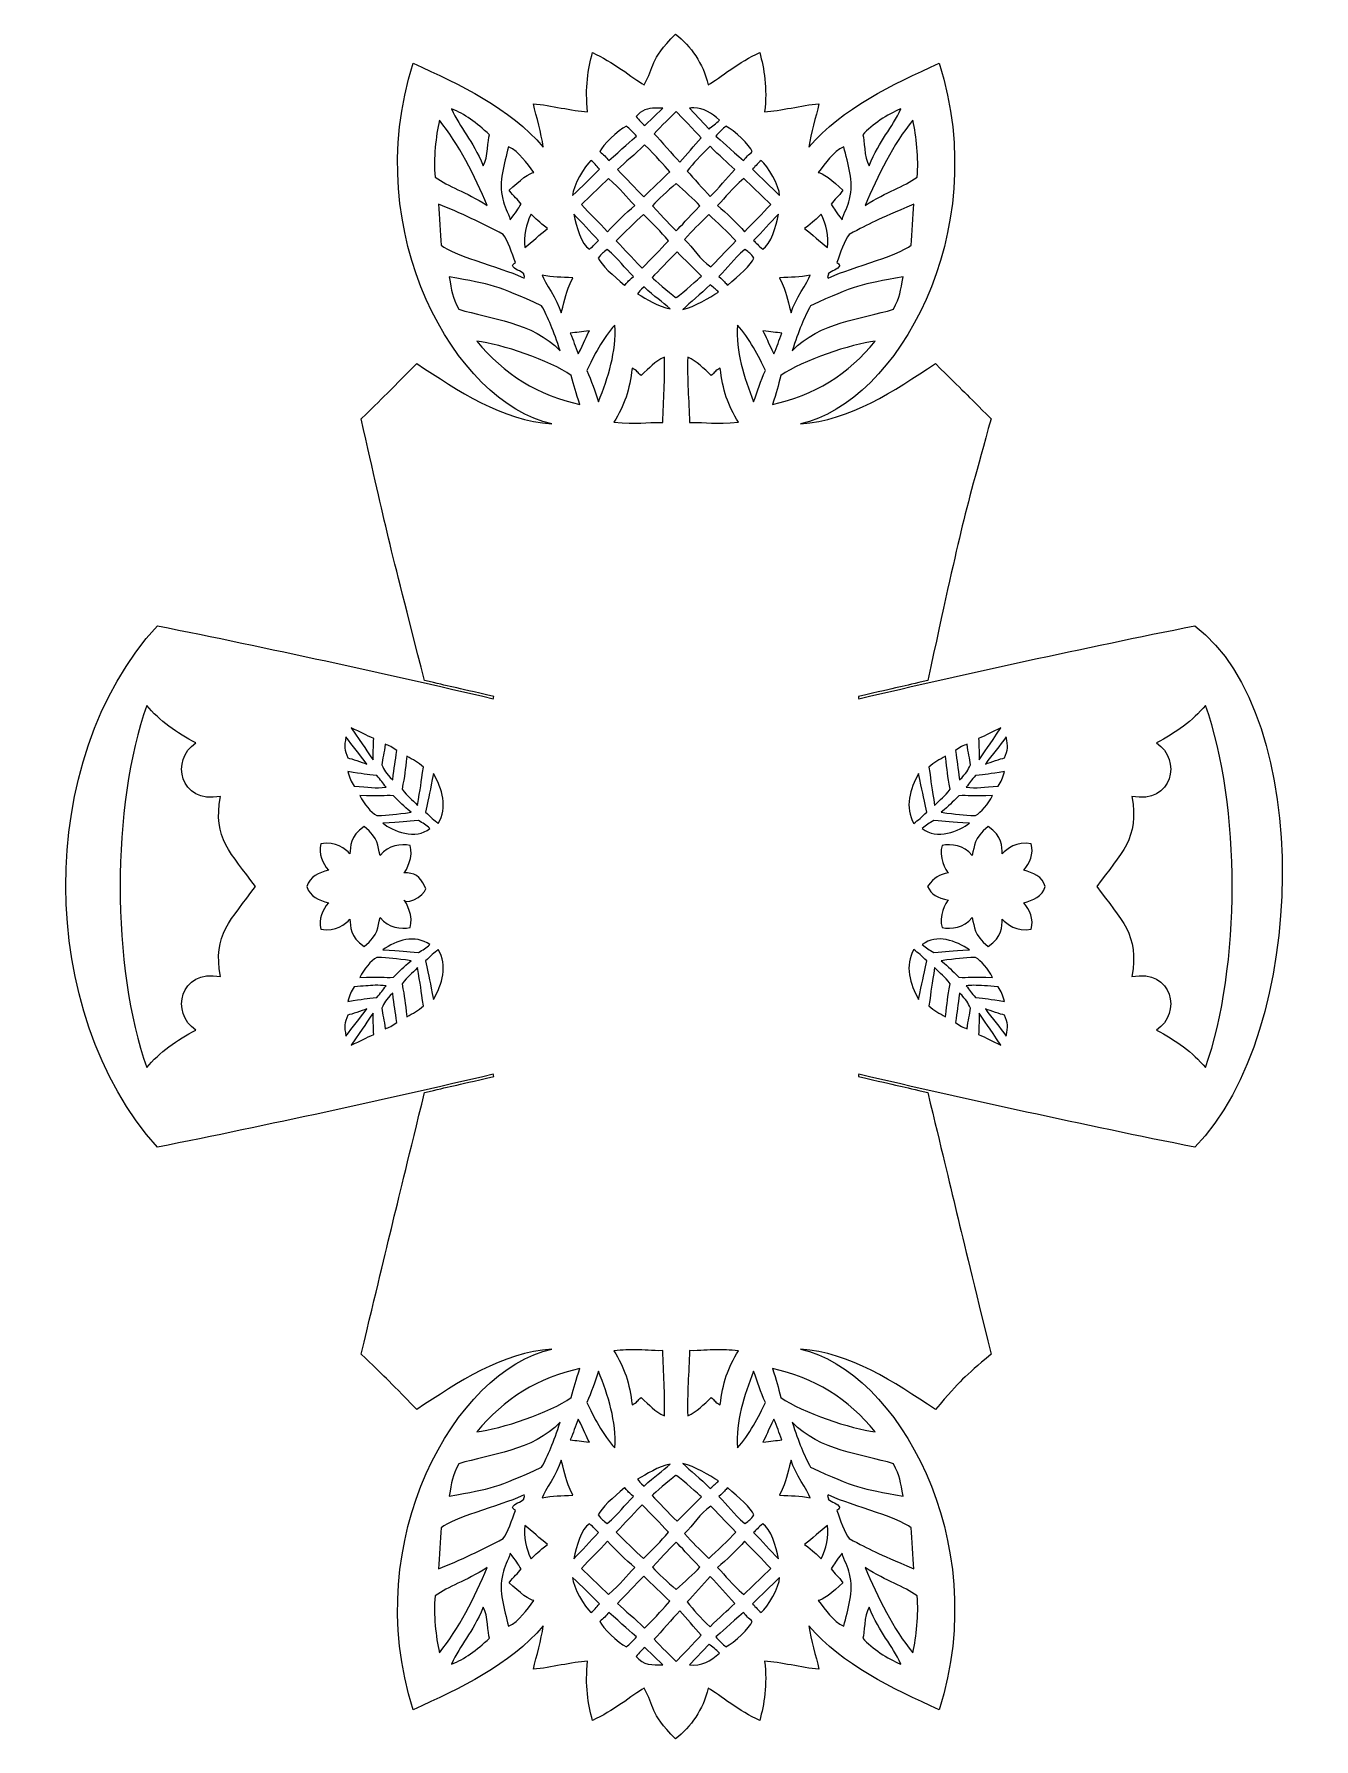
# Model space of a CAD drawing. Header units: centimetres. Extents: x -6.7 to 6.7, y -6.5 to 11.4.
import ezdxf

# ---------------------------------------------------------------- set-up
doc = ezdxf.new("R2010")
doc.units = ezdxf.units.CM
doc.header["$MEASUREMENT"] = 0
doc.layers.add('Layer 1', color=7, linetype='Continuous')

msp = doc.modelspace()

# ---------------------------------------------------------------- linework, layer by layer
at = {"layer": 'Layer 1', "color": 30}
for points, knots in [([(0.02353, 11.40243), (-0.26179, 11.11426), (-0.19116, 11.06827), (-0.30802, 10.86913), (-0.30802, 10.86913), (-0.43069, 10.94049), (-0.64182, 11.11635), (-0.85124, 11.2073), (-0.85124, 11.2073), (-0.89897, 11.04016), (-0.93172, 10.83273), (-0.90251, 10.5847), (-0.90251, 10.5847), (-1.06781, 10.59317), (-1.29037, 10.65306), (-1.47467, 10.66904), (-1.47467, 10.66904), (-1.44136, 10.52506), (-1.39161, 10.36499), (-1.36966, 10.21263), (-1.36966, 10.21263), (-1.72543, 10.62541), (-2.24382, 10.86896), (-2.74219, 11.09568), (-2.74219, 11.09568), (-3.30724, 9.2993), (-2.29511, 7.52682), (-1.28037, 7.29891), (-1.28037, 7.29891), (-1.80144, 7.33281), (-2.26717, 7.64534), (-2.70251, 7.93391), (-2.70251, 7.93391), (-2.98017, 7.65256), (-2.99092, 7.64188), (-3.2879, 7.351), (-3.2879, 7.351), (-3.0146, 6.13789), (-3.01411, 6.13017), (-2.62065, 4.59603), (-2.62065, 4.59603), (-2.33786, 4.53102), (-2.3379, 4.53001), (-1.89057, 4.42818), (-1.89057, 4.42818), (-1.89322, 4.41452), (-1.89271, 4.41439), (-1.89636, 4.4042), (-1.89636, 4.4042), (-3.07201, 4.67959), (-4.2491, 4.93472), (-5.43434, 5.17315), (-5.43434, 5.17315), (-6.73419, 3.76237), (-6.70708, 1.09365), (-5.43434, -0.31778), (-5.43434, -0.31778), (-4.24911, -0.07935), (-3.07202, 0.17577), (-1.89636, 0.45117), (-1.89636, 0.45117), (-1.89272, 0.44098), (-1.89322, 0.44085), (-1.89057, 0.42719), (-1.89057, 0.42719), (-2.3379, 0.32537), (-2.33786, 0.32436), (-2.62065, 0.25934), (-2.62065, 0.25934), (-2.95494, -1.10715), (-2.95543, -1.10502), (-3.2879, -2.49563), (-3.2879, -2.49563), (-3.03204, -2.74204), (-3.03143, -2.74201), (-2.70251, -3.07854), (-2.70251, -3.07854), (-2.26718, -2.78997), (-1.80144, -2.47744), (-1.28037, -2.44354), (-1.28037, -2.44354), (-2.29511, -2.67145), (-3.30724, -4.44393), (-2.74219, -6.24031), (-2.74219, -6.24031), (-2.24382, -6.0136), (-1.72543, -5.77004), (-1.36966, -5.35726), (-1.36966, -5.35726), (-1.3916, -5.50962), (-1.44136, -5.66969), (-1.47467, -5.81367), (-1.47467, -5.81367), (-1.29037, -5.79769), (-1.06781, -5.7378), (-0.90251, -5.72933), (-0.90251, -5.72933), (-0.93173, -5.97735), (-0.89897, -6.18479), (-0.85124, -6.35193), (-0.85124, -6.35193), (-0.64181, -6.26097), (-0.43069, -6.08512), (-0.30802, -6.01376), (-0.30802, -6.01376), (-0.19116, -6.2129), (-0.26178, -6.25889), (0.02353, -6.54706), (0.02353, -6.54706), (0.18805, -6.41379), (0.3112, -6.24653), (0.36749, -6.01376), (0.36749, -6.01376), (0.49016, -6.08512), (0.70046, -6.26098), (0.90989, -6.35193), (0.90989, -6.35193), (0.95762, -6.18479), (0.9912, -5.97736), (0.96198, -5.72933), (0.96198, -5.72933), (1.12729, -5.7378), (1.34984, -5.79769), (1.53414, -5.81367), (1.53414, -5.81367), (1.50083, -5.66969), (1.45025, -5.50962), (1.42831, -5.35726), (1.42831, -5.35726), (1.78408, -5.77004), (2.3033, -6.01359), (2.80166, -6.24031), (2.80166, -6.24031), (3.36671, -4.44393), (2.35458, -2.67145), (1.33984, -2.44354), (1.33984, -2.44354), (1.86091, -2.47744), (2.32582, -2.78997), (2.76115, -3.07854), (2.76115, -3.07854), (3.04077, -2.75187), (3.05123, -2.7519), (3.34654, -2.49563), (3.34654, -2.49563), (2.97463, -0.96695), (2.97496, -0.96909), (2.68012, 0.25934), (2.68012, 0.25934), (2.39732, 0.32435), (2.39654, 0.32536), (1.94921, 0.42719), (1.94921, 0.42719), (1.95186, 0.44085), (1.95217, 0.44098), (1.95582, 0.45117), (1.95582, 0.45117), (3.13147, 0.17578), (4.30774, -0.07935), (5.49297, -0.31778), (5.49297, -0.31778), (6.69486, 0.8992), (6.74834, 4.23541), (5.49297, 5.17315), (5.49297, 5.17315), (4.30774, 4.93472), (3.13147, 4.6796), (1.95582, 4.4042), (1.95582, 4.4042), (1.95216, 4.41439), (1.95185, 4.41452), (1.94921, 4.42818), (1.94921, 4.42818), (2.39654, 4.53), (2.39732, 4.53101), (2.68012, 4.59603), (2.68012, 4.59603), (3.03414, 6.21892), (3.0338, 6.22665), (3.34654, 7.351), (3.34654, 7.351), (3.07096, 7.627), (3.07035, 7.62697), (2.76115, 7.93391), (2.76115, 7.93391), (2.32582, 7.64534), (1.86091, 7.33281), (1.33984, 7.29891), (1.33984, 7.29891), (2.35458, 7.52682), (3.36671, 9.2993), (2.80166, 11.09568), (2.80166, 11.09568), (2.3033, 10.86897), (1.78408, 10.62541), (1.42831, 10.21263), (1.42831, 10.21263), (1.45025, 10.36499), (1.50084, 10.52506), (1.53414, 10.66904), (1.53414, 10.66904), (1.34984, 10.65306), (1.12728, 10.59317), (0.96198, 10.5847), (0.96198, 10.5847), (0.9912, 10.83272), (0.95761, 11.04016), (0.90989, 11.2073), (0.90989, 11.2073), (0.70046, 11.11634), (0.49017, 10.94049), (0.36749, 10.86913), (0.36749, 10.86913), (0.3112, 11.1019), (0.18805, 11.26916), (0.02353, 11.40243)], [0, 0, 0, 0, 0.01818182, 0.01818182, 0.01818182, 0.01818182, 0.03636364, 0.03636364, 0.03636364, 0.03636364, 0.05454545, 0.05454545, 0.05454545, 0.05454545, 0.07272727, 0.07272727, 0.07272727, 0.07272727, 0.09090909, 0.09090909, 0.09090909, 0.09090909, 0.10909091, 0.10909091, 0.10909091, 0.10909091, 0.12727273, 0.12727273, 0.12727273, 0.12727273, 0.14545455, 0.14545455, 0.14545455, 0.14545455, 0.16363636, 0.16363636, 0.16363636, 0.16363636, 0.18181818, 0.18181818, 0.18181818, 0.18181818, 0.2, 0.2, 0.2, 0.2, 0.21818182, 0.21818182, 0.21818182, 0.21818182, 0.23636364, 0.23636364, 0.23636364, 0.23636364, 0.25454545, 0.25454545, 0.25454545, 0.25454545, 0.27272727, 0.27272727, 0.27272727, 0.27272727, 0.29090909, 0.29090909, 0.29090909, 0.29090909, 0.30909091, 0.30909091, 0.30909091, 0.30909091, 0.32727273, 0.32727273, 0.32727273, 0.32727273, 0.34545455, 0.34545455, 0.34545455, 0.34545455, 0.36363636, 0.36363636, 0.36363636, 0.36363636, 0.38181818, 0.38181818, 0.38181818, 0.38181818, 0.4, 0.4, 0.4, 0.4, 0.41818182, 0.41818182, 0.41818182, 0.41818182, 0.43636364, 0.43636364, 0.43636364, 0.43636364, 0.45454545, 0.45454545, 0.45454545, 0.45454545, 0.47272727, 0.47272727, 0.47272727, 0.47272727, 0.49090909, 0.49090909, 0.49090909, 0.49090909, 0.50909091, 0.50909091, 0.50909091, 0.50909091, 0.52727273, 0.52727273, 0.52727273, 0.52727273, 0.54545455, 0.54545455, 0.54545455, 0.54545455, 0.56363636, 0.56363636, 0.56363636, 0.56363636, 0.58181818, 0.58181818, 0.58181818, 0.58181818, 0.6, 0.6, 0.6, 0.6, 0.61818182, 0.61818182, 0.61818182, 0.61818182, 0.63636364, 0.63636364, 0.63636364, 0.63636364, 0.65454545, 0.65454545, 0.65454545, 0.65454545, 0.67272727, 0.67272727, 0.67272727, 0.67272727, 0.69090909, 0.69090909, 0.69090909, 0.69090909, 0.70909091, 0.70909091, 0.70909091, 0.70909091, 0.72727273, 0.72727273, 0.72727273, 0.72727273, 0.74545455, 0.74545455, 0.74545455, 0.74545455, 0.76363636, 0.76363636, 0.76363636, 0.76363636, 0.78181818, 0.78181818, 0.78181818, 0.78181818, 0.8, 0.8, 0.8, 0.8, 0.81818182, 0.81818182, 0.81818182, 0.81818182, 0.83636364, 0.83636364, 0.83636364, 0.83636364, 0.85454545, 0.85454545, 0.85454545, 0.85454545, 0.87272727, 0.87272727, 0.87272727, 0.87272727, 0.89090909, 0.89090909, 0.89090909, 0.89090909, 0.90909091, 0.90909091, 0.90909091, 0.90909091, 0.92727273, 0.92727273, 0.92727273, 0.92727273, 0.94545455, 0.94545455, 0.94545455, 0.94545455, 0.96363636, 0.96363636, 0.96363636, 0.96363636, 1, 1, 1, 1]), ([(-2.33788, 10.61695), (-2.19616, 10.56164), (-2.07989, 10.47231), (-1.93604, 10.34079), (-1.93604, 10.34079), (-1.95934, 10.29518), (-1.94815, 10.10395), (-2.00301, 10.01668), (-2.00301, 10.01668), (-2.11848, 10.29207), (-2.24164, 10.40657), (-2.33787, 10.61695), (-2.33787, 10.61695), (-2.33787, 10.61695), (-2.33788, 10.61695), (-2.33788, 10.61695)], [0, 0, 0, 0, 0.2, 0.2, 0.2, 0.2, 0.4, 0.4, 0.4, 0.4, 0.6, 0.6, 0.6, 0.6, 1, 1, 1, 1]), ([(-0.18979, 10.62274), (-0.16407, 10.62362), (-0.13741, 10.62316), (-0.11041, 10.62274), (-0.11041, 10.62274), (-0.11041, 10.62274), (-0.30058, 10.43836), (-0.30058, 10.43836), (-0.30058, 10.43836), (-0.33457, 10.46969), (-0.35555, 10.49412), (-0.39236, 10.53344), (-0.39236, 10.53344), (-0.33698, 10.60458), (-0.26696, 10.62009), (-0.18979, 10.62274)], [0, 0, 0, 0, 0.2, 0.2, 0.2, 0.2, 0.4, 0.4, 0.4, 0.4, 0.6, 0.6, 0.6, 0.6, 1, 1, 1, 1]), ([(0.21535, 10.62521), (0.32116, 10.62363), (0.40511, 10.57205), (0.48655, 10.49788), (0.48655, 10.49788), (0.44975, 10.45856), (0.41057, 10.43412), (0.37658, 10.4028), (0.37658, 10.4028), (0.37658, 10.4028), (0.16905, 10.62273), (0.16905, 10.62273), (0.16905, 10.62273), (0.18513, 10.62459), (0.20024, 10.62544), (0.21535, 10.62521), (0.21535, 10.62521), (0.21535, 10.62521), (0.21535, 10.62521), (0.21535, 10.62521)], [0, 0, 0, 0, 0.16666667, 0.16666667, 0.16666667, 0.16666667, 0.33333333, 0.33333333, 0.33333333, 0.33333333, 0.5, 0.5, 0.5, 0.5, 0.66666667, 0.66666667, 0.66666667, 0.66666667, 1, 1, 1, 1]), ([(2.39734, 10.61695), (2.3011, 10.40657), (2.17712, 10.29207), (2.06165, 10.01668), (2.06165, 10.01668), (2.00679, 10.10395), (2.01798, 10.29518), (1.99468, 10.34079), (1.99468, 10.34079), (2.09667, 10.45374), (2.2502, 10.55558), (2.39734, 10.61695)], [0, 0, 0, 0, 0.25, 0.25, 0.25, 0.25, 0.5, 0.5, 0.5, 0.5, 1, 1, 1, 1]), ([(-2.46438, 10.49458), (-2.25979, 10.2489), (-2.09161, 9.90763), (-1.96085, 9.59748), (-1.96085, 9.59748), (-2.19536, 9.74889), (-2.36487, 9.79123), (-2.50986, 9.89762), (-2.50986, 9.89762), (-2.52886, 10.09276), (-2.5012, 10.32789), (-2.46438, 10.49459), (-2.46438, 10.49459), (-2.46438, 10.49459), (-2.46438, 10.49458), (-2.46438, 10.49458)], [0, 0, 0, 0, 0.2, 0.2, 0.2, 0.2, 0.4, 0.4, 0.4, 0.4, 0.6, 0.6, 0.6, 0.6, 1, 1, 1, 1]), ([(-0.49323, 10.43339), (-0.46677, 10.40693), (-0.41487, 10.3615), (-0.3874, 10.32756), (-0.3874, 10.32756), (-0.43759, 10.29497), (-0.54408, 10.18412), (-0.68092, 10.07042), (-0.68092, 10.07042), (-0.70298, 10.10558), (-0.73853, 10.134), (-0.7727, 10.1655), (-0.7727, 10.1655), (-0.74759, 10.22786), (-0.58448, 10.39185), (-0.49323, 10.43339)], [0, 0, 0, 0, 0.2, 0.2, 0.2, 0.2, 0.4, 0.4, 0.4, 0.4, 0.6, 0.6, 0.6, 0.6, 1, 1, 1, 1]), ([(0.02932, 10.58636), (0.07237, 10.54471), (0.22369, 10.38363), (0.29308, 10.30855), (0.29308, 10.30855), (0.21395, 10.22687), (0.14522, 10.13769), (0.06736, 10.05389), (0.06736, 10.05389), (-0.0105, 10.13769), (-0.12306, 10.27235), (-0.20218, 10.35403), (-0.20218, 10.35403), (-0.1329, 10.42899), (-0.01397, 10.54447), (0.02933, 10.58637), (0.02933, 10.58637), (0.02933, 10.58637), (0.02932, 10.58636), (0.02932, 10.58636)], [0, 0, 0, 0, 0.16666667, 0.16666667, 0.16666667, 0.16666667, 0.33333333, 0.33333333, 0.33333333, 0.33333333, 0.5, 0.5, 0.5, 0.5, 0.66666667, 0.66666667, 0.66666667, 0.66666667, 1, 1, 1, 1]), ([(0.5527, 10.43339), (0.64394, 10.39185), (0.80623, 10.22786), (0.83134, 10.1655), (0.83134, 10.1655), (0.79717, 10.13399), (0.76162, 10.10557), (0.73956, 10.07042), (0.73956, 10.07042), (0.60271, 10.18413), (0.49705, 10.29497), (0.44686, 10.32756), (0.44686, 10.32756), (0.47433, 10.36151), (0.52624, 10.40694), (0.55269, 10.43339), (0.55269, 10.43339), (0.55269, 10.43339), (0.5527, 10.43339), (0.5527, 10.43339)], [0, 0, 0, 0, 0.16666667, 0.16666667, 0.16666667, 0.16666667, 0.33333333, 0.33333333, 0.33333333, 0.33333333, 0.5, 0.5, 0.5, 0.5, 0.66666667, 0.66666667, 0.66666667, 0.66666667, 1, 1, 1, 1]), ([(2.52302, 10.49458), (2.55984, 10.32789), (2.58749, 10.09275), (2.5685, 9.89761), (2.5685, 9.89761), (2.42351, 9.79122), (2.25483, 9.74889), (2.02032, 9.59747), (2.02032, 9.59747), (2.15109, 9.90762), (2.31844, 10.24889), (2.52303, 10.49457), (2.52303, 10.49457), (2.52303, 10.49457), (2.52302, 10.49458), (2.52302, 10.49458)], [0, 0, 0, 0, 0.2, 0.2, 0.2, 0.2, 0.4, 0.4, 0.4, 0.4, 0.6, 0.6, 0.6, 0.6, 1, 1, 1, 1]), ([(-0.30389, 10.23744), (-0.16864, 10.1046), (-0.10272, 10.02638), (-0.03682, 9.95301), (-0.03682, 9.95301), (-0.1119, 9.87704), (-0.23173, 9.76903), (-0.31215, 9.69008), (-0.31215, 9.69008), (-0.40046, 9.77727), (-0.49627, 9.88032), (-0.58831, 9.97533), (-0.58831, 9.97533), (-0.50395, 10.06052), (-0.40761, 10.12791), (-0.30388, 10.23743), (-0.30388, 10.23743), (-0.30388, 10.23743), (-0.30389, 10.23744), (-0.30389, 10.23744)], [0, 0, 0, 0, 0.16666667, 0.16666667, 0.16666667, 0.16666667, 0.33333333, 0.33333333, 0.33333333, 0.33333333, 0.5, 0.5, 0.5, 0.5, 0.66666667, 0.66666667, 0.66666667, 0.66666667, 1, 1, 1, 1]), ([(-1.7376, 10.21594), (-1.61986, 10.16193), (-1.54551, 10.0449), (-1.46888, 9.94474), (-1.46888, 9.94474), (-1.50154, 9.94975), (-1.62904, 9.85841), (-1.72767, 9.7587), (-1.72767, 9.7587), (-1.68425, 9.69253), (-1.63413, 9.66114), (-1.60447, 9.61318), (-1.60447, 9.61318), (-1.63413, 9.5553), (-1.65776, 9.53315), (-1.71857, 9.44699), (-1.71857, 9.44699), (-1.73834, 9.52033), (-1.78475, 9.59529), (-1.79629, 9.66279), (-1.79629, 9.66279), (-1.84688, 9.8528), (-1.77676, 10.03482), (-1.73758, 10.21593), (-1.73758, 10.21593), (-1.73758, 10.21593), (-1.7376, 10.21594), (-1.7376, 10.21594)], [0, 0, 0, 0, 0.125, 0.125, 0.125, 0.125, 0.25, 0.25, 0.25, 0.25, 0.375, 0.375, 0.375, 0.375, 0.5, 0.5, 0.5, 0.5, 0.625, 0.625, 0.625, 0.625, 0.75, 0.75, 0.75, 0.75, 1, 1, 1, 1]), ([(-0.86778, 10.0729), (-0.82363, 10.04173), (-0.79491, 9.99485), (-0.776, 9.97864), (-0.776, 9.97864), (-0.87102, 9.88659), (-0.96541, 9.79453), (-1.06043, 9.70248), (-1.06043, 9.70248), (-1.06017, 9.8062), (-0.93111, 10.0107), (-0.86778, 10.0729)], [0, 0, 0, 0, 0.25, 0.25, 0.25, 0.25, 0.5, 0.5, 0.5, 0.5, 1, 1, 1, 1]), ([(0.38651, 10.22338), (0.49024, 10.11386), (0.56343, 10.06053), (0.64779, 9.97533), (0.64779, 9.97533), (0.55574, 9.88031), (0.47731, 9.78058), (0.389, 9.69338), (0.389, 9.69338), (0.30858, 9.77233), (0.21934, 9.88365), (0.14426, 9.95962), (0.14426, 9.95962), (0.21682, 10.0432), (0.27921, 10.11899), (0.38652, 10.22338), (0.38652, 10.22338), (0.38652, 10.22338), (0.38651, 10.22338), (0.38651, 10.22338)], [0, 0, 0, 0, 0.16666667, 0.16666667, 0.16666667, 0.16666667, 0.33333333, 0.33333333, 0.33333333, 0.33333333, 0.5, 0.5, 0.5, 0.5, 0.66666667, 0.66666667, 0.66666667, 0.66666667, 1, 1, 1, 1]), ([(0.92642, 10.0729), (0.98975, 10.01071), (1.11963, 9.8062), (1.1199, 9.70248), (1.1199, 9.70248), (1.02488, 9.79453), (0.92966, 9.88659), (0.83464, 9.97864), (0.83464, 9.97864), (0.85355, 9.99485), (0.88227, 10.04173), (0.92642, 10.0729)], [0, 0, 0, 0, 0.25, 0.25, 0.25, 0.25, 0.5, 0.5, 0.5, 0.5, 1, 1, 1, 1]), ([(1.79707, 10.21594), (1.83624, 10.03482), (1.90636, 9.8528), (1.85577, 9.6628), (1.85577, 9.6628), (1.84423, 9.5953), (1.797, 9.52034), (1.77722, 9.447), (1.77722, 9.447), (1.71641, 9.53316), (1.6936, 9.55531), (1.66394, 9.61319), (1.66394, 9.61319), (1.6936, 9.66115), (1.74289, 9.69254), (1.78631, 9.75871), (1.78631, 9.75871), (1.68768, 9.85842), (1.56018, 9.94975), (1.52752, 9.94475), (1.52752, 9.94475), (1.60415, 10.0449), (1.67932, 10.16193), (1.79706, 10.21595), (1.79706, 10.21595), (1.79706, 10.21595), (1.79707, 10.21594), (1.79707, 10.21594)], [0, 0, 0, 0, 0.125, 0.125, 0.125, 0.125, 0.25, 0.25, 0.25, 0.25, 0.375, 0.375, 0.375, 0.375, 0.5, 0.5, 0.5, 0.5, 0.625, 0.625, 0.625, 0.625, 0.75, 0.75, 0.75, 0.75, 1, 1, 1, 1]), ([(-0.6834, 9.88356), (-0.54589, 9.76226), (-0.49929, 9.69332), (-0.40724, 9.59831), (-0.40724, 9.59831), (-0.49793, 9.52102), (-0.6145, 9.40948), (-0.69249, 9.32215), (-0.69249, 9.32215), (-0.78454, 9.41717), (-0.87661, 9.51239), (-0.96865, 9.6074), (-0.96865, 9.6074), (-0.96865, 9.6074), (-0.68339, 9.88356), (-0.68339, 9.88356), (-0.68339, 9.88356), (-0.68339, 9.88356), (-0.6834, 9.88356), (-0.6834, 9.88356)], [0, 0, 0, 0, 0.16666667, 0.16666667, 0.16666667, 0.16666667, 0.33333333, 0.33333333, 0.33333333, 0.33333333, 0.5, 0.5, 0.5, 0.5, 0.66666667, 0.66666667, 0.66666667, 0.66666667, 1, 1, 1, 1]), ([(0.74287, 9.88356), (0.74287, 9.88356), (1.0273, 9.6074), (1.0273, 9.6074), (1.0273, 9.6074), (0.93525, 9.51238), (0.84319, 9.41716), (0.75114, 9.32215), (0.75114, 9.32215), (0.67315, 9.40948), (0.55741, 9.52102), (0.46671, 9.59831), (0.46671, 9.59831), (0.55876, 9.69333), (0.60536, 9.76226), (0.74287, 9.88356)], [0, 0, 0, 0, 0.2, 0.2, 0.2, 0.2, 0.4, 0.4, 0.4, 0.4, 0.6, 0.6, 0.6, 0.6, 1, 1, 1, 1]), ([(0.02932, 9.82899), (0.11982, 9.74834), (0.21624, 9.66376), (0.27902, 9.595), (0.27902, 9.595), (0.1492, 9.45542), (0.0851, 9.38721), (0.02932, 9.32959), (0.02932, 9.32959), (-0.02646, 9.38721), (-0.09057, 9.45542), (-0.22038, 9.595), (-0.22038, 9.595), (-0.15764, 9.66371), (-0.06112, 9.74839), (0.02932, 9.82899)], [0, 0, 0, 0, 0.2, 0.2, 0.2, 0.2, 0.4, 0.4, 0.4, 0.4, 0.6, 0.6, 0.6, 0.6, 1, 1, 1, 1]), ([(-2.47513, 9.61236), (-2.24135, 9.51984), (-2.01576, 9.41003), (-1.793, 9.29403), (-1.793, 9.29403), (-1.74674, 9.23675), (-1.69723, 9.08941), (-1.66402, 8.9972), (-1.66402, 8.9972), (-1.67723, 8.9892), (-1.68767, 8.97831), (-1.69544, 8.96495), (-1.69544, 8.96495), (-1.67745, 8.92256), (-1.60581, 8.91098), (-1.5739, 8.87731), (-1.5739, 8.87731), (-1.58685, 8.86645), (-1.5526, 8.86332), (-1.57308, 8.83266), (-1.57308, 8.83266), (-1.70191, 8.90961), (-2.31865, 9.06787), (-2.44621, 9.18075), (-2.44621, 9.18075), (-2.45863, 9.30558), (-2.46375, 9.48587), (-2.47515, 9.61235), (-2.47515, 9.61235), (-2.47515, 9.61235), (-2.47514, 9.61235), (-2.47514, 9.61235), (-2.47514, 9.61235), (-2.47514, 9.61235), (-2.47513, 9.61236), (-2.47513, 9.61236)], [0, 0, 0, 0, 0.1, 0.1, 0.1, 0.1, 0.2, 0.2, 0.2, 0.2, 0.3, 0.3, 0.3, 0.3, 0.4, 0.4, 0.4, 0.4, 0.5, 0.5, 0.5, 0.5, 0.6, 0.6, 0.6, 0.6, 0.7, 0.7, 0.7, 0.7, 0.8, 0.8, 0.8, 0.8, 1, 1, 1, 1]), ([(2.53459, 9.61236), (2.52319, 9.48588), (2.51806, 9.30559), (2.50565, 9.18076), (2.50565, 9.18076), (2.3781, 9.06788), (1.76135, 8.90962), (1.63252, 8.83267), (1.63252, 8.83267), (1.61205, 8.86333), (1.64547, 8.86646), (1.63252, 8.87732), (1.63252, 8.87732), (1.66443, 8.91099), (1.73607, 8.92257), (1.75406, 8.96496), (1.75406, 8.96496), (1.74629, 8.97831), (1.73585, 8.98921), (1.72264, 8.99721), (1.72264, 8.99721), (1.75586, 9.08942), (1.80619, 9.23676), (1.85245, 9.29404), (1.85245, 9.29404), (2.08984, 9.41759), (2.12145, 9.43746), (2.53458, 9.61237), (2.53458, 9.61237), (2.53458, 9.61237), (2.53459, 9.61236), (2.53459, 9.61236)], [0, 0, 0, 0, 0.11111111, 0.11111111, 0.11111111, 0.11111111, 0.22222222, 0.22222222, 0.22222222, 0.22222222, 0.33333333, 0.33333333, 0.33333333, 0.33333333, 0.44444444, 0.44444444, 0.44444444, 0.44444444, 0.55555556, 0.55555556, 0.55555556, 0.55555556, 0.66666667, 0.66666667, 0.66666667, 0.66666667, 0.77777778, 0.77777778, 0.77777778, 0.77777778, 1, 1, 1, 1]), ([(-1.49865, 9.50735), (-1.44573, 9.45443), (-1.41974, 9.4273), (-1.32419, 9.35521), (-1.32419, 9.35521), (-1.40855, 9.28815), (-1.4818, 9.22229), (-1.56314, 9.15677), (-1.56314, 9.15677), (-1.5779, 9.26911), (-1.55156, 9.40151), (-1.49865, 9.50734), (-1.49865, 9.50734), (-1.49865, 9.50734), (-1.49865, 9.50735), (-1.49865, 9.50735)], [0, 0, 0, 0, 0.2, 0.2, 0.2, 0.2, 0.4, 0.4, 0.4, 0.4, 0.6, 0.6, 0.6, 0.6, 1, 1, 1, 1]), ([(-1.04886, 9.50735), (-0.95681, 9.41233), (-0.87963, 9.32538), (-0.78758, 9.23036), (-0.78758, 9.23036), (-0.80803, 9.20851), (-0.84079, 9.17276), (-0.88267, 9.13776), (-0.88267, 9.13776), (-0.96982, 9.18936), (-1.0224, 9.37506), (-1.04886, 9.50735)], [0, 0, 0, 0, 0.25, 0.25, 0.25, 0.25, 0.5, 0.5, 0.5, 0.5, 1, 1, 1, 1]), ([(-0.31546, 9.50322), (-0.20724, 9.39401), (-0.1375, 9.32727), (-0.04923, 9.22623), (-0.04923, 9.22623), (-0.14537, 9.12823), (-0.23134, 9.03559), (-0.32787, 8.93767), (-0.32787, 8.93767), (-0.46439, 9.07297), (-0.49114, 9.11535), (-0.60072, 9.22706), (-0.60072, 9.22706), (-0.52422, 9.30613), (-0.3965, 9.42846), (-0.31546, 9.50322)], [0, 0, 0, 0, 0.2, 0.2, 0.2, 0.2, 0.4, 0.4, 0.4, 0.4, 0.6, 0.6, 0.6, 0.6, 1, 1, 1, 1]), ([(0.3741, 9.50322), (0.45513, 9.42846), (0.58286, 9.30613), (0.65936, 9.22706), (0.65936, 9.22706), (0.54978, 9.11535), (0.53047, 9.08703), (0.39395, 8.95173), (0.39395, 8.95173), (0.27815, 9.03151), (0.21145, 9.15057), (0.11779, 9.24029), (0.11779, 9.24029), (0.20606, 9.34132), (0.26588, 9.39401), (0.3741, 9.50322)], [0, 0, 0, 0, 0.2, 0.2, 0.2, 0.2, 0.4, 0.4, 0.4, 0.4, 0.6, 0.6, 0.6, 0.6, 1, 1, 1, 1]), ([(1.10832, 9.50735), (1.08187, 9.37506), (1.02846, 9.18936), (0.9413, 9.13776), (0.9413, 9.13776), (0.89942, 9.17276), (0.86666, 9.20851), (0.84621, 9.23036), (0.84621, 9.23036), (0.93826, 9.32538), (1.01627, 9.41233), (1.10831, 9.50735), (1.10831, 9.50735), (1.10831, 9.50735), (1.10832, 9.50735), (1.10832, 9.50735)], [0, 0, 0, 0, 0.2, 0.2, 0.2, 0.2, 0.4, 0.4, 0.4, 0.4, 0.6, 0.6, 0.6, 0.6, 1, 1, 1, 1]), ([(1.55811, 9.50735), (1.61103, 9.40152), (1.63736, 9.26911), (1.6226, 9.15678), (1.6226, 9.15678), (1.54126, 9.2223), (1.46718, 9.28815), (1.38282, 9.35522), (1.38282, 9.35522), (1.47837, 9.4273), (1.5052, 9.45444), (1.55811, 9.50736), (1.55811, 9.50736), (1.55811, 9.50736), (1.55811, 9.50735), (1.55811, 9.50735)], [0, 0, 0, 0, 0.2, 0.2, 0.2, 0.2, 0.4, 0.4, 0.4, 0.4, 0.6, 0.6, 0.6, 0.6, 1, 1, 1, 1]), ([(-0.6958, 9.13528), (-0.56374, 9.02315), (-0.52126, 8.94562), (-0.41964, 8.85003), (-0.41964, 8.85003), (-0.48561, 8.79559), (-0.48506, 8.78418), (-0.51472, 8.75825), (-0.51472, 8.75825), (-0.63222, 8.85918), (-0.75997, 8.97072), (-0.79005, 9.04268), (-0.79005, 9.04268), (-0.75753, 9.09784), (-0.73991, 9.09751), (-0.69579, 9.13528), (-0.69579, 9.13528), (-0.69579, 9.13528), (-0.6958, 9.13528), (-0.6958, 9.13528)], [0, 0, 0, 0, 0.16666667, 0.16666667, 0.16666667, 0.16666667, 0.33333333, 0.33333333, 0.33333333, 0.33333333, 0.5, 0.5, 0.5, 0.5, 0.66666667, 0.66666667, 0.66666667, 0.66666667, 1, 1, 1, 1]), ([(0.03924, 9.10965), (0.11655, 9.03237), (0.21938, 8.93178), (0.29638, 8.85416), (0.29638, 8.85416), (0.27214, 8.82924), (0.10083, 8.67913), (0.03758, 8.63174), (0.03758, 8.63174), (0.03679, 8.6326), (0.03676, 8.63331), (0.03594, 8.63422), (0.03594, 8.63422), (0.03594, 8.63422), (0.03594, 8.63091), (0.03594, 8.63091), (0.03594, 8.63091), (0.03351, 8.62909), (0.03152, 8.62754), (0.02933, 8.62595), (0.02933, 8.62595), (0.0274, 8.62735), (0.02566, 8.62851), (0.02354, 8.63008), (0.02354, 8.63008), (0.02354, 8.63008), (0.02354, 8.63421), (0.02354, 8.63421), (0.02354, 8.63421), (0.02253, 8.63316), (0.02198, 8.6327), (0.02105, 8.63173), (0.02105, 8.63173), (-0.0424, 8.67933), (-0.1995, 8.81523), (-0.22369, 8.84009), (-0.22369, 8.84009), (-0.16008, 8.90482), (-0.04544, 9.02475), (0.03924, 9.10963), (0.03924, 9.10963), (0.03924, 9.10963), (0.03923, 9.10963), (0.03923, 9.10963), (0.03923, 9.10963), (0.03923, 9.10963), (0.03924, 9.10965), (0.03924, 9.10965)], [0, 0, 0, 0, 0.07692308, 0.07692308, 0.07692308, 0.07692308, 0.15384615, 0.15384615, 0.15384615, 0.15384615, 0.23076923, 0.23076923, 0.23076923, 0.23076923, 0.30769231, 0.30769231, 0.30769231, 0.30769231, 0.38461538, 0.38461538, 0.38461538, 0.38461538, 0.46153846, 0.46153846, 0.46153846, 0.46153846, 0.53846154, 0.53846154, 0.53846154, 0.53846154, 0.61538462, 0.61538462, 0.61538462, 0.61538462, 0.69230769, 0.69230769, 0.69230769, 0.69230769, 0.76923077, 0.76923077, 0.76923077, 0.76923077, 0.84615385, 0.84615385, 0.84615385, 0.84615385, 1, 1, 1, 1]), ([(0.75444, 9.13528), (0.79856, 9.09751), (0.81701, 9.09784), (0.84953, 9.04268), (0.84953, 9.04268), (0.81945, 8.97072), (0.69087, 8.85919), (0.57337, 8.75825), (0.57337, 8.75825), (0.5437, 8.78418), (0.54426, 8.79559), (0.47829, 8.85003), (0.47829, 8.85003), (0.5799, 8.94562), (0.62239, 9.02316), (0.75445, 9.13528), (0.75445, 9.13528), (0.75445, 9.13528), (0.75444, 9.13528), (0.75444, 9.13528)], [0, 0, 0, 0, 0.16666667, 0.16666667, 0.16666667, 0.16666667, 0.33333333, 0.33333333, 0.33333333, 0.33333333, 0.5, 0.5, 0.5, 0.5, 0.66666667, 0.66666667, 0.66666667, 0.66666667, 1, 1, 1, 1]), ([(-2.36103, 8.84507), (-1.91098, 8.76894), (-1.85972, 8.75621), (-1.38703, 8.54245), (-1.38703, 8.54245), (-1.31913, 8.41894), (-1.2627, 8.27944), (-1.1919, 8.06785), (-1.1919, 8.06785), (-1.48501, 8.3735), (-1.92467, 8.40257), (-2.26098, 8.50524), (-2.26098, 8.50524), (-2.32762, 8.63639), (-2.33665, 8.69795), (-2.36103, 8.84506), (-2.36103, 8.84506), (-2.36103, 8.84506), (-2.36103, 8.84507), (-2.36103, 8.84507)], [0, 0, 0, 0, 0.16666667, 0.16666667, 0.16666667, 0.16666667, 0.33333333, 0.33333333, 0.33333333, 0.33333333, 0.5, 0.5, 0.5, 0.5, 0.66666667, 0.66666667, 0.66666667, 0.66666667, 1, 1, 1, 1]), ([(-1.38289, 8.86574), (-1.27091, 8.83845), (-1.18076, 8.84515), (-1.05878, 8.8368), (-1.05878, 8.8368), (-1.14381, 8.65382), (-1.12969, 8.64226), (-1.1828, 8.46804), (-1.1828, 8.46804), (-1.22215, 8.61325), (-1.35791, 8.78582), (-1.38289, 8.86574)], [0, 0, 0, 0, 0.25, 0.25, 0.25, 0.25, 0.5, 0.5, 0.5, 0.5, 1, 1, 1, 1]), ([(1.44236, 8.86574), (1.41739, 8.78582), (1.28079, 8.61325), (1.24144, 8.46804), (1.24144, 8.46804), (1.18832, 8.64226), (1.20328, 8.65383), (1.11824, 8.8368), (1.11824, 8.8368), (1.24023, 8.84515), (1.33038, 8.83845), (1.44235, 8.86574), (1.44235, 8.86574), (1.44235, 8.86574), (1.44236, 8.86574), (1.44236, 8.86574)], [0, 0, 0, 0, 0.2, 0.2, 0.2, 0.2, 0.4, 0.4, 0.4, 0.4, 0.6, 0.6, 0.6, 0.6, 1, 1, 1, 1]), ([(2.41967, 8.84507), (2.39529, 8.69795), (2.38626, 8.6364), (2.31962, 8.50525), (2.31962, 8.50525), (1.9833, 8.40258), (1.54448, 8.37351), (1.25136, 8.06786), (1.25136, 8.06786), (1.32216, 8.27945), (1.37776, 8.41894), (1.44566, 8.54246), (1.44566, 8.54246), (1.91835, 8.75622), (1.96961, 8.76895), (2.41966, 8.84508), (2.41966, 8.84508), (2.41966, 8.84508), (2.41967, 8.84507), (2.41967, 8.84507)], [0, 0, 0, 0, 0.16666667, 0.16666667, 0.16666667, 0.16666667, 0.33333333, 0.33333333, 0.33333333, 0.33333333, 0.5, 0.5, 0.5, 0.5, 0.66666667, 0.66666667, 0.66666667, 0.66666667, 1, 1, 1, 1]), ([(-0.30802, 8.74006), (-0.20219, 8.63423), (-0.11289, 8.58792), (-0.03351, 8.50855), (-0.03351, 8.50855), (-0.15807, 8.53501), (-0.28429, 8.61401), (-0.37581, 8.6673), (-0.37581, 8.6673), (-0.3519, 8.69398), (-0.35784, 8.69989), (-0.30801, 8.74006), (-0.30801, 8.74006), (-0.30801, 8.74006), (-0.30802, 8.74006), (-0.30802, 8.74006)], [0, 0, 0, 0, 0.2, 0.2, 0.2, 0.2, 0.4, 0.4, 0.4, 0.4, 0.6, 0.6, 0.6, 0.6, 1, 1, 1, 1]), ([(0.38816, 8.76404), (0.43799, 8.72387), (0.4519, 8.71135), (0.4758, 8.68466), (0.4758, 8.68466), (0.38428, 8.63137), (0.22415, 8.52839), (0.09959, 8.50193), (0.09959, 8.50193), (0.17897, 8.58131), (0.28232, 8.6582), (0.38815, 8.76403), (0.38815, 8.76403), (0.38815, 8.76403), (0.38816, 8.76404), (0.38816, 8.76404)], [0, 0, 0, 0, 0.2, 0.2, 0.2, 0.2, 0.4, 0.4, 0.4, 0.4, 0.6, 0.6, 0.6, 0.6, 1, 1, 1, 1]), ([(-0.88267, 8.27952), (-0.91903, 8.21711), (-0.93683, 8.15644), (-1.0009, 8.03726), (-1.0009, 8.03726), (-1.03731, 8.11325), (-1.0503, 8.17933), (-1.08524, 8.25306), (-1.08524, 8.25306), (-1.01818, 8.26082), (-0.97328, 8.26935), (-0.88267, 8.27952)], [0, 0, 0, 0, 0.25, 0.25, 0.25, 0.25, 0.5, 0.5, 0.5, 0.5, 1, 1, 1, 1]), ([(-0.61643, 8.33905), (-0.59661, 8.05656), (-0.6881, 7.7918), (-0.78758, 7.53124), (-0.78758, 7.53124), (-0.82969, 7.64162), (-0.85979, 7.7522), (-0.91078, 7.86032), (-0.91078, 7.86032), (-0.84648, 8.00371), (-0.73894, 8.20401), (-0.61643, 8.33905)], [0, 0, 0, 0, 0.25, 0.25, 0.25, 0.25, 0.5, 0.5, 0.5, 0.5, 1, 1, 1, 1]), ([(0.67507, 8.33905), (0.79758, 8.204), (0.90512, 8.00371), (0.96942, 7.86032), (0.96942, 7.86032), (0.91844, 7.7522), (0.88833, 7.64162), (0.84622, 7.53124), (0.84622, 7.53124), (0.74673, 7.7918), (0.65525, 8.05655), (0.67507, 8.33905)], [0, 0, 0, 0, 0.25, 0.25, 0.25, 0.25, 0.5, 0.5, 0.5, 0.5, 1, 1, 1, 1]), ([(0.94131, 8.27952), (1.03192, 8.26935), (1.07765, 8.26082), (1.14471, 8.25306), (1.14471, 8.25306), (1.10978, 8.17933), (1.09678, 8.11324), (1.06038, 8.03726), (1.06038, 8.03726), (0.99631, 8.15644), (0.97767, 8.21711), (0.94132, 8.27952), (0.94132, 8.27952), (0.94132, 8.27952), (0.94131, 8.27952), (0.94131, 8.27952)], [0, 0, 0, 0, 0.2, 0.2, 0.2, 0.2, 0.4, 0.4, 0.4, 0.4, 0.6, 0.6, 0.6, 0.6, 1, 1, 1, 1]), ([(-2.06916, 8.1679), (-1.81808, 8.14012), (-1.29744, 7.96572), (-1.07532, 7.80823), (-1.07532, 7.80823), (-1.04454, 7.70009), (-1.02726, 7.62257), (-0.98354, 7.50396), (-0.98354, 7.50396), (-1.41947, 7.5911), (-1.79068, 7.82737), (-2.06916, 8.1679)], [0, 0, 0, 0, 0.25, 0.25, 0.25, 0.25, 0.5, 0.5, 0.5, 0.5, 1, 1, 1, 1]), ([(2.1278, 8.1679), (1.84932, 7.82737), (1.47894, 7.5911), (1.04301, 7.50396), (1.04301, 7.50396), (1.08673, 7.62257), (1.10318, 7.70009), (1.13396, 7.80823), (1.13396, 7.80823), (1.35609, 7.96571), (1.87672, 8.14012), (2.1278, 8.1679)], [0, 0, 0, 0, 0.25, 0.25, 0.25, 0.25, 0.5, 0.5, 0.5, 0.5, 1, 1, 1, 1]), ([(-0.09305, 8.00088), (-0.08742, 7.77196), (-0.10261, 7.54324), (-0.11207, 7.31462), (-0.11207, 7.31462), (-0.30122, 7.31752), (-0.36934, 7.29085), (-0.62635, 7.3171), (-0.62635, 7.3171), (-0.51701, 7.48533), (-0.45865, 7.66463), (-0.43453, 7.88347), (-0.43453, 7.88347), (-0.37648, 7.86073), (-0.37817, 7.83608), (-0.33862, 7.80823), (-0.33862, 7.80823), (-0.24602, 7.88987), (-0.20232, 7.95415), (-0.09305, 8.00088), (-0.09305, 8.00088), (-0.09305, 8.00088), (-0.09305, 8.00088), (-0.09305, 8.00088)], [0, 0, 0, 0, 0.14285714, 0.14285714, 0.14285714, 0.14285714, 0.28571429, 0.28571429, 0.28571429, 0.28571429, 0.42857143, 0.42857143, 0.42857143, 0.42857143, 0.57142857, 0.57142857, 0.57142857, 0.57142857, 0.71428571, 0.71428571, 0.71428571, 0.71428571, 1, 1, 1, 1]), ([(0.15169, 8.00088), (0.25005, 7.95927), (0.3213, 7.87926), (0.39808, 7.80823), (0.39808, 7.80823), (0.43763, 7.83608), (0.43594, 7.86073), (0.49399, 7.88347), (0.49399, 7.88347), (0.51811, 7.66462), (0.57647, 7.48533), (0.68581, 7.3171), (0.68581, 7.3171), (0.42879, 7.29085), (0.36068, 7.31752), (0.17153, 7.31462), (0.17153, 7.31462), (0.1636, 7.54324), (0.14489, 7.77177), (0.15169, 8.00088), (0.15169, 8.00088), (0.15169, 8.00088), (0.15169, 8.00088), (0.15169, 8.00088)], [0, 0, 0, 0, 0.14285714, 0.14285714, 0.14285714, 0.14285714, 0.28571429, 0.28571429, 0.28571429, 0.28571429, 0.42857143, 0.42857143, 0.42857143, 0.42857143, 0.57142857, 0.57142857, 0.57142857, 0.57142857, 0.71428571, 0.71428571, 0.71428571, 0.71428571, 1, 1, 1, 1]), ([(-5.54677, 4.33475), (-5.41733, 4.17313), (-5.22764, 4.04283), (-5.02918, 3.9387), (-5.02918, 3.9387), (-5.29944, 3.76547), (-5.2017, 3.29353), (-4.77038, 3.37563), (-4.77038, 3.37563), (-4.85533, 2.93442), (-4.65624, 2.77799), (-4.40245, 2.42726), (-4.40245, 2.42726), (-4.65605, 2.07692), (-4.85529, 1.9207), (-4.77038, 1.47972), (-4.77038, 1.47972), (-5.2017, 1.56182), (-5.29944, 1.08988), (-5.02918, 0.91665), (-5.02918, 0.91665), (-5.22764, 0.81252), (-5.41733, 0.68222), (-5.54677, 0.5206), (-5.54677, 0.5206), (-5.92293, 1.571), (-5.91933, 3.28473), (-5.54677, 4.33473), (-5.54677, 4.33473), (-5.54677, 4.33473), (-5.54677, 4.33475), (-5.54677, 4.33475)], [0, 0, 0, 0, 0.11111111, 0.11111111, 0.11111111, 0.11111111, 0.22222222, 0.22222222, 0.22222222, 0.22222222, 0.33333333, 0.33333333, 0.33333333, 0.33333333, 0.44444444, 0.44444444, 0.44444444, 0.44444444, 0.55555556, 0.55555556, 0.55555556, 0.55555556, 0.66666667, 0.66666667, 0.66666667, 0.66666667, 0.77777778, 0.77777778, 0.77777778, 0.77777778, 1, 1, 1, 1]), ([(5.60541, 4.33475), (5.98265, 3.28213), (5.97905, 1.57287), (5.60541, 0.52062), (5.60541, 0.52062), (5.47597, 0.68224), (5.28711, 0.81254), (5.08865, 0.91667), (5.08865, 0.91667), (5.35891, 1.0899), (5.26117, 1.56184), (4.82985, 1.47974), (4.82985, 1.47974), (4.91476, 1.92072), (4.71552, 2.07694), (4.46191, 2.42728), (4.46191, 2.42728), (4.71571, 2.77801), (4.9148, 2.93444), (4.82985, 3.37565), (4.82985, 3.37565), (5.26117, 3.29355), (5.3589, 3.76549), (5.08865, 3.93872), (5.08865, 3.93872), (5.28711, 4.04285), (5.47597, 4.17315), (5.60541, 4.33477), (5.60541, 4.33477), (5.60541, 4.33477), (5.60541, 4.33475), (5.60541, 4.33475)], [0, 0, 0, 0, 0.11111111, 0.11111111, 0.11111111, 0.11111111, 0.22222222, 0.22222222, 0.22222222, 0.22222222, 0.33333333, 0.33333333, 0.33333333, 0.33333333, 0.44444444, 0.44444444, 0.44444444, 0.44444444, 0.55555556, 0.55555556, 0.55555556, 0.55555556, 0.66666667, 0.66666667, 0.66666667, 0.66666667, 0.77777778, 0.77777778, 0.77777778, 0.77777778, 1, 1, 1, 1]), ([(-3.44913, 4.00236), (-3.38218, 3.91374), (-3.30031, 3.81358), (-3.22754, 3.71711), (-3.22754, 3.71711), (-3.28707, 3.73597), (-3.38885, 3.7731), (-3.42763, 3.78078), (-3.42763, 3.78078), (-3.46638, 3.86747), (-3.46816, 3.89801), (-3.44913, 4.00237), (-3.44913, 4.00237), (-3.44913, 4.00237), (-3.44913, 4.00236), (-3.44913, 4.00236)], [0, 0, 0, 0, 0.2, 0.2, 0.2, 0.2, 0.4, 0.4, 0.4, 0.4, 0.6, 0.6, 0.6, 0.6, 1, 1, 1, 1]), ([(-3.3929, 4.09828), (-3.2923, 4.05212), (-3.23793, 4.02054), (-3.15643, 3.98666), (-3.15643, 3.98666), (-3.15894, 3.91819), (-3.16202, 3.87427), (-3.16304, 3.76176), (-3.16304, 3.76176), (-3.22442, 3.84597), (-3.25849, 3.9066), (-3.3929, 4.09828)], [0, 0, 0, 0, 0.25, 0.25, 0.25, 0.25, 0.5, 0.5, 0.5, 0.5, 1, 1, 1, 1]), ([(3.45154, 4.09828), (3.31713, 3.9066), (3.28389, 3.84597), (3.22251, 3.76176), (3.22251, 3.76176), (3.22148, 3.87426), (3.21841, 3.91819), (3.2159, 3.98666), (3.2159, 3.98666), (3.2974, 4.02054), (3.35095, 4.05212), (3.45155, 4.09828), (3.45155, 4.09828), (3.45155, 4.09828), (3.45154, 4.09828), (3.45154, 4.09828)], [0, 0, 0, 0, 0.2, 0.2, 0.2, 0.2, 0.4, 0.4, 0.4, 0.4, 0.6, 0.6, 0.6, 0.6, 1, 1, 1, 1]), ([(3.50776, 4.00236), (3.52679, 3.898), (3.52584, 3.86746), (3.48709, 3.78077), (3.48709, 3.78077), (3.44831, 3.7731), (3.34654, 3.73597), (3.287, 3.7171), (3.287, 3.7171), (3.35978, 3.81357), (3.44082, 3.91373), (3.50776, 4.00235), (3.50776, 4.00235), (3.50776, 4.00235), (3.50776, 4.00236), (3.50776, 4.00236)], [0, 0, 0, 0, 0.2, 0.2, 0.2, 0.2, 0.4, 0.4, 0.4, 0.4, 0.6, 0.6, 0.6, 0.6, 1, 1, 1, 1]), ([(-3.03654, 3.92464), (-3.00094, 3.91514), (-2.95261, 3.89097), (-2.91417, 3.85932), (-2.91417, 3.85932), (-2.92937, 3.73782), (-2.93997, 3.68951), (-2.95634, 3.55009), (-2.95634, 3.55009), (-3.03482, 3.62594), (-3.04007, 3.6518), (-3.0721, 3.70719), (-3.0721, 3.70719), (-3.06434, 3.77432), (-3.04437, 3.83968), (-3.03655, 3.92464), (-3.03655, 3.92464), (-3.03655, 3.92464), (-3.03654, 3.92464), (-3.03654, 3.92464)], [0, 0, 0, 0, 0.16666667, 0.16666667, 0.16666667, 0.16666667, 0.33333333, 0.33333333, 0.33333333, 0.33333333, 0.5, 0.5, 0.5, 0.5, 0.66666667, 0.66666667, 0.66666667, 0.66666667, 1, 1, 1, 1]), ([(-2.80668, 3.79979), (-2.74376, 3.76353), (-2.68792, 3.73329), (-2.63305, 3.68569), (-2.63305, 3.68569), (-2.65568, 3.51693), (-2.66549, 3.46164), (-2.69423, 3.2822), (-2.69423, 3.2822), (-2.75768, 3.34808), (-2.79425, 3.37144), (-2.85794, 3.4517), (-2.85794, 3.4517), (-2.82745, 3.60677), (-2.82716, 3.63769), (-2.80668, 3.79979)], [0, 0, 0, 0, 0.2, 0.2, 0.2, 0.2, 0.4, 0.4, 0.4, 0.4, 0.6, 0.6, 0.6, 0.6, 1, 1, 1, 1]), ([(2.86615, 3.79979), (2.88662, 3.63768), (2.88609, 3.60676), (2.91658, 3.4517), (2.91658, 3.4517), (2.85289, 3.37144), (2.81632, 3.34808), (2.75287, 3.2822), (2.75287, 3.2822), (2.72413, 3.46164), (2.71514, 3.51693), (2.69251, 3.68569), (2.69251, 3.68569), (2.74738, 3.73329), (2.80322, 3.76354), (2.86615, 3.79979)], [0, 0, 0, 0, 0.2, 0.2, 0.2, 0.2, 0.4, 0.4, 0.4, 0.4, 0.6, 0.6, 0.6, 0.6, 1, 1, 1, 1]), ([(3.096, 3.92464), (3.10383, 3.83968), (3.12297, 3.77431), (3.13073, 3.70719), (3.13073, 3.70719), (3.09871, 3.65181), (3.09345, 3.62595), (3.01497, 3.55009), (3.01497, 3.55009), (2.99861, 3.68952), (2.988, 3.73782), (2.9728, 3.85932), (2.9728, 3.85932), (3.01124, 3.89097), (3.0604, 3.91514), (3.096, 3.92464)], [0, 0, 0, 0, 0.2, 0.2, 0.2, 0.2, 0.4, 0.4, 0.4, 0.4, 0.6, 0.6, 0.6, 0.6, 1, 1, 1, 1]), ([(-3.42928, 3.63774), (-3.26377, 3.61378), (-3.23697, 3.60588), (-3.12335, 3.59723), (-3.12335, 3.59723), (-3.08173, 3.54876), (-3.06155, 3.51886), (-3.02579, 3.47238), (-3.02579, 3.47238), (-3.13884, 3.4607), (-3.21025, 3.4733), (-3.36148, 3.48313), (-3.36148, 3.48313), (-3.39431, 3.53167), (-3.41245, 3.57244), (-3.42928, 3.63775), (-3.42928, 3.63775), (-3.42928, 3.63775), (-3.42928, 3.63774), (-3.42928, 3.63774)], [0, 0, 0, 0, 0.16666667, 0.16666667, 0.16666667, 0.16666667, 0.33333333, 0.33333333, 0.33333333, 0.33333333, 0.5, 0.5, 0.5, 0.5, 0.66666667, 0.66666667, 0.66666667, 0.66666667, 1, 1, 1, 1]), ([(-2.52556, 3.61707), (-2.43587, 3.45404), (-2.37537, 3.26129), (-2.47595, 3.09038), (-2.47595, 3.09038), (-2.5193, 3.1281), (-2.55825, 3.1564), (-2.6099, 3.21027), (-2.6099, 3.21027), (-2.57056, 3.39439), (-2.56575, 3.42831), (-2.52556, 3.61707)], [0, 0, 0, 0, 0.25, 0.25, 0.25, 0.25, 0.5, 0.5, 0.5, 0.5, 1, 1, 1, 1]), ([(2.5842, 3.61707), (2.62438, 3.42831), (2.63003, 3.3944), (2.66936, 3.21027), (2.66936, 3.21027), (2.61772, 3.1564), (2.57794, 3.1281), (2.53459, 3.09038), (2.53459, 3.09038), (2.43401, 3.26128), (2.49451, 3.45403), (2.5842, 3.61707)], [0, 0, 0, 0, 0.25, 0.25, 0.25, 0.25, 0.5, 0.5, 0.5, 0.5, 1, 1, 1, 1]), ([(3.48875, 3.63774), (3.47192, 3.57243), (3.45378, 3.53167), (3.42095, 3.48312), (3.42095, 3.48312), (3.26972, 3.47329), (3.19749, 3.46069), (3.08443, 3.47237), (3.08443, 3.47237), (3.12019, 3.51885), (3.14119, 3.54875), (3.18282, 3.59722), (3.18282, 3.59722), (3.29644, 3.60587), (3.32323, 3.61377), (3.48874, 3.63773), (3.48874, 3.63773), (3.48874, 3.63773), (3.48875, 3.63774), (3.48875, 3.63774)], [0, 0, 0, 0, 0.16666667, 0.16666667, 0.16666667, 0.16666667, 0.33333333, 0.33333333, 0.33333333, 0.33333333, 0.5, 0.5, 0.5, 0.5, 0.66666667, 0.66666667, 0.66666667, 0.66666667, 1, 1, 1, 1]), ([(-3.30278, 3.38721), (-3.09503, 3.37599), (-3.04379, 3.38679), (-2.94807, 3.3839), (-2.94807, 3.3839), (-2.87294, 3.30683), (-2.84989, 3.28333), (-2.76286, 3.20861), (-2.76286, 3.20861), (-2.93174, 3.18668), (-2.98476, 3.18048), (-3.12418, 3.17388), (-3.12418, 3.17388), (-3.18628, 3.21104), (-3.2565, 3.29111), (-3.30277, 3.3872), (-3.30277, 3.3872), (-3.30277, 3.3872), (-3.30278, 3.38721), (-3.30278, 3.38721)], [0, 0, 0, 0, 0.16666667, 0.16666667, 0.16666667, 0.16666667, 0.33333333, 0.33333333, 0.33333333, 0.33333333, 0.5, 0.5, 0.5, 0.5, 0.66666667, 0.66666667, 0.66666667, 0.66666667, 1, 1, 1, 1]), ([(3.36224, 3.38721), (3.31597, 3.29112), (3.24492, 3.21105), (3.18282, 3.17389), (3.18282, 3.17389), (3.0434, 3.18049), (2.99038, 3.18668), (2.8215, 3.20862), (2.8215, 3.20862), (2.90853, 3.28333), (2.9324, 3.30684), (3.00754, 3.38391), (3.00754, 3.38391), (3.10326, 3.3868), (3.15449, 3.376), (3.36225, 3.38722), (3.36225, 3.38722), (3.36225, 3.38722), (3.36224, 3.38721), (3.36224, 3.38721)], [0, 0, 0, 0, 0.16666667, 0.16666667, 0.16666667, 0.16666667, 0.33333333, 0.33333333, 0.33333333, 0.33333333, 0.5, 0.5, 0.5, 0.5, 0.66666667, 0.66666667, 0.66666667, 0.66666667, 1, 1, 1, 1]), ([(-3.25565, 3.05813), (-3.09984, 2.92989), (-3.11829, 2.85886), (-3.08863, 2.75551), (-3.08863, 2.75551), (-3.00216, 2.86315), (-2.86685, 2.87999), (-2.77196, 2.85969), (-2.77196, 2.85969), (-2.73698, 2.74849), (-2.8087, 2.58785), (-2.83976, 2.57278), (-2.83976, 2.57278), (-2.72587, 2.57314), (-2.67058, 2.53797), (-2.619, 2.42809), (-2.619, 2.42809), (-2.5538, 2.37752), (-2.79437, 2.21981), (-2.83976, 2.28257), (-2.83976, 2.28257), (-2.8087, 2.2675), (-2.73698, 2.10687), (-2.77196, 1.99566), (-2.77196, 1.99566), (-2.86685, 1.97536), (-3.00216, 1.9922), (-3.08863, 2.09984), (-3.08863, 2.09984), (-3.11828, 1.99649), (-3.09984, 1.92546), (-3.25565, 1.79722), (-3.25565, 1.79722), (-3.41255, 1.89138), (-3.40019, 2.01132), (-3.40613, 2.08413), (-3.40613, 2.08413), (-3.45388, 2.03117), (-3.55769, 1.94876), (-3.71205, 1.9783), (-3.71205, 1.9783), (-3.741, 2.08395), (-3.69405, 2.18075), (-3.6335, 2.25694), (-3.6335, 2.25694), (-3.73052, 2.28361), (-3.82937, 2.32114), (-3.86005, 2.42727), (-3.86005, 2.42727), (-3.82962, 2.53398), (-3.73075, 2.57169), (-3.6335, 2.59842), (-3.6335, 2.59842), (-3.69404, 2.67461), (-3.741, 2.77141), (-3.71205, 2.87706), (-3.71205, 2.87706), (-3.55769, 2.9066), (-3.45387, 2.82419), (-3.40613, 2.77123), (-3.40613, 2.77123), (-3.40019, 2.84404), (-3.41255, 2.96397), (-3.25565, 3.05814), (-3.25565, 3.05814), (-3.25565, 3.05814), (-3.25565, 3.05814), (-3.25565, 3.05814), (-3.25565, 3.05814), (-3.25565, 3.05814), (-3.25565, 3.05813), (-3.25565, 3.05813)], [0, 0, 0, 0, 0.05263158, 0.05263158, 0.05263158, 0.05263158, 0.10526316, 0.10526316, 0.10526316, 0.10526316, 0.15789474, 0.15789474, 0.15789474, 0.15789474, 0.21052632, 0.21052632, 0.21052632, 0.21052632, 0.26315789, 0.26315789, 0.26315789, 0.26315789, 0.31578947, 0.31578947, 0.31578947, 0.31578947, 0.36842105, 0.36842105, 0.36842105, 0.36842105, 0.42105263, 0.42105263, 0.42105263, 0.42105263, 0.47368421, 0.47368421, 0.47368421, 0.47368421, 0.52631579, 0.52631579, 0.52631579, 0.52631579, 0.57894737, 0.57894737, 0.57894737, 0.57894737, 0.63157895, 0.63157895, 0.63157895, 0.63157895, 0.68421053, 0.68421053, 0.68421053, 0.68421053, 0.73684211, 0.73684211, 0.73684211, 0.73684211, 0.78947368, 0.78947368, 0.78947368, 0.78947368, 0.84210526, 0.84210526, 0.84210526, 0.84210526, 0.89473684, 0.89473684, 0.89473684, 0.89473684, 1, 1, 1, 1]), ([(-2.68431, 3.12345), (-2.63729, 3.09423), (-2.60511, 3.07417), (-2.56442, 3.03911), (-2.56442, 3.03911), (-2.71065, 2.91377), (-2.95829, 3.01277), (-3.06134, 3.09533), (-3.06134, 3.09533), (-2.85714, 3.10636), (-2.81841, 3.11413), (-2.68431, 3.12344), (-2.68431, 3.12344), (-2.68431, 3.12344), (-2.68431, 3.12345), (-2.68431, 3.12345)], [0, 0, 0, 0, 0.2, 0.2, 0.2, 0.2, 0.4, 0.4, 0.4, 0.4, 0.6, 0.6, 0.6, 0.6, 1, 1, 1, 1]), ([(2.74295, 3.12345), (2.87705, 3.11414), (2.91661, 3.10636), (3.12081, 3.09534), (3.12081, 3.09534), (3.01775, 3.01277), (2.76929, 2.91378), (2.62306, 3.03912), (2.62306, 3.03912), (2.66376, 3.07417), (2.69593, 3.09424), (2.74295, 3.12346), (2.74295, 3.12346), (2.74295, 3.12346), (2.74295, 3.12345), (2.74295, 3.12345)], [0, 0, 0, 0, 0.2, 0.2, 0.2, 0.2, 0.4, 0.4, 0.4, 0.4, 0.6, 0.6, 0.6, 0.6, 1, 1, 1, 1]), ([(3.31511, 3.05813), (3.47201, 2.96397), (3.45965, 2.84403), (3.46559, 2.77122), (3.46559, 2.77122), (3.51334, 2.82418), (3.61633, 2.90659), (3.77069, 2.87705), (3.77069, 2.87705), (3.79964, 2.7714), (3.75269, 2.6746), (3.69214, 2.59841), (3.69214, 2.59841), (3.78933, 2.5717), (3.88814, 2.5338), (3.91869, 2.42726), (3.91869, 2.42726), (3.88788, 2.3213), (3.7891, 2.28358), (3.69214, 2.25693), (3.69214, 2.25693), (3.75268, 2.18074), (3.79964, 2.08394), (3.77069, 1.97829), (3.77069, 1.97829), (3.61633, 1.94875), (3.51335, 2.03116), (3.46559, 2.08412), (3.46559, 2.08412), (3.45965, 2.01131), (3.47201, 1.89138), (3.31511, 1.79721), (3.31511, 1.79721), (3.1593, 1.92545), (3.17692, 1.99648), (3.14727, 2.09983), (3.14727, 2.09983), (3.0608, 1.99219), (2.92631, 1.97535), (2.83142, 1.99565), (2.83142, 1.99565), (2.79645, 2.10685), (2.86733, 2.26749), (2.89839, 2.28256), (2.89839, 2.28256), (2.77422, 2.31302), (2.72177, 2.3422), (2.67846, 2.42725), (2.67846, 2.42725), (2.75265, 2.53446), (2.79728, 2.5464), (2.89839, 2.57277), (2.89839, 2.57277), (2.86733, 2.58784), (2.79644, 2.74847), (2.83142, 2.85968), (2.83142, 2.85968), (2.92631, 2.87998), (3.0608, 2.86314), (3.14727, 2.7555), (3.14727, 2.7555), (3.17692, 2.85885), (3.1593, 2.92988), (3.31511, 3.05812), (3.31511, 3.05812), (3.31511, 3.05812), (3.31511, 3.05812), (3.31511, 3.05812), (3.31511, 3.05812), (3.31511, 3.05812), (3.31511, 3.05813), (3.31511, 3.05813)], [0, 0, 0, 0, 0.05263158, 0.05263158, 0.05263158, 0.05263158, 0.10526316, 0.10526316, 0.10526316, 0.10526316, 0.15789474, 0.15789474, 0.15789474, 0.15789474, 0.21052632, 0.21052632, 0.21052632, 0.21052632, 0.26315789, 0.26315789, 0.26315789, 0.26315789, 0.31578947, 0.31578947, 0.31578947, 0.31578947, 0.36842105, 0.36842105, 0.36842105, 0.36842105, 0.42105263, 0.42105263, 0.42105263, 0.42105263, 0.47368421, 0.47368421, 0.47368421, 0.47368421, 0.52631579, 0.52631579, 0.52631579, 0.52631579, 0.57894737, 0.57894737, 0.57894737, 0.57894737, 0.63157895, 0.63157895, 0.63157895, 0.63157895, 0.68421053, 0.68421053, 0.68421053, 0.68421053, 0.73684211, 0.73684211, 0.73684211, 0.73684211, 0.78947368, 0.78947368, 0.78947368, 0.78947368, 0.84210526, 0.84210526, 0.84210526, 0.84210526, 0.89473684, 0.89473684, 0.89473684, 0.89473684, 1, 1, 1, 1]), ([(-2.56442, 1.81624), (-2.60512, 1.78119), (-2.63729, 1.76112), (-2.68431, 1.7319), (-2.68431, 1.7319), (-2.81841, 1.74121), (-2.85714, 1.74899), (-3.06134, 1.76001), (-3.06134, 1.76001), (-2.91832, 1.86361), (-2.71925, 1.92607), (-2.56442, 1.81623), (-2.56442, 1.81623), (-2.56442, 1.81623), (-2.56442, 1.81624), (-2.56442, 1.81624)], [0, 0, 0, 0, 0.2, 0.2, 0.2, 0.2, 0.4, 0.4, 0.4, 0.4, 0.6, 0.6, 0.6, 0.6, 1, 1, 1, 1]), ([(3.12081, 1.76002), (2.91661, 1.74899), (2.87705, 1.74122), (2.74295, 1.73191), (2.74295, 1.73191), (2.69593, 1.76113), (2.66375, 1.78119), (2.62306, 1.81625), (2.62306, 1.81625), (2.77497, 1.93246), (2.97905, 1.85713), (3.12081, 1.76003), (3.12081, 1.76003), (3.12081, 1.76003), (3.12081, 1.76002), (3.12081, 1.76002)], [0, 0, 0, 0, 0.2, 0.2, 0.2, 0.2, 0.4, 0.4, 0.4, 0.4, 0.6, 0.6, 0.6, 0.6, 1, 1, 1, 1]), ([(-3.12418, 1.68147), (-2.98476, 1.67487), (-2.93174, 1.66868), (-2.76286, 1.64674), (-2.76286, 1.64674), (-2.84989, 1.57203), (-2.87294, 1.54852), (-2.94807, 1.47145), (-2.94807, 1.47145), (-3.04379, 1.46856), (-3.09502, 1.47936), (-3.30278, 1.46814), (-3.30278, 1.46814), (-3.25651, 1.56423), (-3.18629, 1.6443), (-3.12419, 1.68146), (-3.12419, 1.68146), (-3.12419, 1.68146), (-3.12418, 1.68147), (-3.12418, 1.68147)], [0, 0, 0, 0, 0.16666667, 0.16666667, 0.16666667, 0.16666667, 0.33333333, 0.33333333, 0.33333333, 0.33333333, 0.5, 0.5, 0.5, 0.5, 0.66666667, 0.66666667, 0.66666667, 0.66666667, 1, 1, 1, 1]), ([(-2.47595, 1.76498), (-2.37537, 1.59408), (-2.43587, 1.40133), (-2.52556, 1.23829), (-2.52556, 1.23829), (-2.56574, 1.42705), (-2.57056, 1.46096), (-2.6099, 1.64509), (-2.6099, 1.64509), (-2.55826, 1.69896), (-2.51931, 1.72726), (-2.47595, 1.76498)], [0, 0, 0, 0, 0.25, 0.25, 0.25, 0.25, 0.5, 0.5, 0.5, 0.5, 1, 1, 1, 1]), ([(2.53459, 1.76498), (2.57794, 1.72726), (2.61772, 1.69896), (2.66936, 1.64509), (2.66936, 1.64509), (2.63003, 1.46097), (2.62438, 1.42705), (2.5842, 1.23829), (2.5842, 1.23829), (2.49451, 1.40132), (2.43401, 1.59407), (2.53459, 1.76498)], [0, 0, 0, 0, 0.25, 0.25, 0.25, 0.25, 0.5, 0.5, 0.5, 0.5, 1, 1, 1, 1]), ([(3.18282, 1.68147), (3.24492, 1.64431), (3.31597, 1.56424), (3.36224, 1.46815), (3.36224, 1.46815), (3.15449, 1.47937), (3.10325, 1.46857), (3.00753, 1.47146), (3.00753, 1.47146), (2.93239, 1.54853), (2.90853, 1.57203), (2.82149, 1.64675), (2.82149, 1.64675), (2.99037, 1.66868), (3.04339, 1.67488), (3.18281, 1.68148), (3.18281, 1.68148), (3.18281, 1.68148), (3.18282, 1.68147), (3.18282, 1.68147)], [0, 0, 0, 0, 0.16666667, 0.16666667, 0.16666667, 0.16666667, 0.33333333, 0.33333333, 0.33333333, 0.33333333, 0.5, 0.5, 0.5, 0.5, 0.66666667, 0.66666667, 0.66666667, 0.66666667, 1, 1, 1, 1]), ([(-2.69424, 1.57316), (-2.6655, 1.39372), (-2.65568, 1.33843), (-2.63306, 1.16967), (-2.63306, 1.16967), (-2.68793, 1.12207), (-2.74377, 1.09182), (-2.80669, 1.05557), (-2.80669, 1.05557), (-2.82717, 1.21768), (-2.82746, 1.2486), (-2.85795, 1.40366), (-2.85795, 1.40366), (-2.79426, 1.48392), (-2.75769, 1.50728), (-2.69424, 1.57316)], [0, 0, 0, 0, 0.2, 0.2, 0.2, 0.2, 0.4, 0.4, 0.4, 0.4, 0.6, 0.6, 0.6, 0.6, 1, 1, 1, 1]), ([(2.75287, 1.57316), (2.81632, 1.50728), (2.85289, 1.48392), (2.91658, 1.40366), (2.91658, 1.40366), (2.88609, 1.24859), (2.88662, 1.21767), (2.86615, 1.05557), (2.86615, 1.05557), (2.80323, 1.09183), (2.74738, 1.12207), (2.69251, 1.16967), (2.69251, 1.16967), (2.71514, 1.33843), (2.72413, 1.39372), (2.75287, 1.57316)], [0, 0, 0, 0, 0.2, 0.2, 0.2, 0.2, 0.4, 0.4, 0.4, 0.4, 0.6, 0.6, 0.6, 0.6, 1, 1, 1, 1]), ([(-3.14237, 1.38712), (-3.10528, 1.38814), (-3.06818, 1.38736), (-3.02579, 1.38299), (-3.02579, 1.38299), (-3.06155, 1.33651), (-3.08173, 1.30661), (-3.12335, 1.25814), (-3.12335, 1.25814), (-3.23697, 1.24949), (-3.26376, 1.24159), (-3.42928, 1.21763), (-3.42928, 1.21763), (-3.41245, 1.28294), (-3.39431, 1.3237), (-3.36148, 1.37225), (-3.36148, 1.37225), (-3.26696, 1.3784), (-3.20419, 1.38543), (-3.14237, 1.38713), (-3.14237, 1.38713), (-3.14237, 1.38713), (-3.14237, 1.38712), (-3.14237, 1.38712)], [0, 0, 0, 0, 0.14285714, 0.14285714, 0.14285714, 0.14285714, 0.28571429, 0.28571429, 0.28571429, 0.28571429, 0.42857143, 0.42857143, 0.42857143, 0.42857143, 0.57142857, 0.57142857, 0.57142857, 0.57142857, 0.71428571, 0.71428571, 0.71428571, 0.71428571, 1, 1, 1, 1]), ([(-2.95634, 1.30527), (-2.93998, 1.16584), (-2.92937, 1.11754), (-2.91417, 0.99604), (-2.91417, 0.99604), (-2.95261, 0.96439), (-3.00094, 0.94022), (-3.03654, 0.93072), (-3.03654, 0.93072), (-3.04437, 1.01568), (-3.06433, 1.08105), (-3.07209, 1.14817), (-3.07209, 1.14817), (-3.04007, 1.20355), (-3.03481, 1.22941), (-2.95633, 1.30527), (-2.95633, 1.30527), (-2.95633, 1.30527), (-2.95634, 1.30527), (-2.95634, 1.30527)], [0, 0, 0, 0, 0.16666667, 0.16666667, 0.16666667, 0.16666667, 0.33333333, 0.33333333, 0.33333333, 0.33333333, 0.5, 0.5, 0.5, 0.5, 0.66666667, 0.66666667, 0.66666667, 0.66666667, 1, 1, 1, 1]), ([(3.01498, 1.30527), (3.09346, 1.22942), (3.09871, 1.20356), (3.13074, 1.14817), (3.13074, 1.14817), (3.12298, 1.08104), (3.10384, 1.01568), (3.09601, 0.93072), (3.09601, 0.93072), (3.06041, 0.94022), (3.01125, 0.96439), (2.97281, 0.99604), (2.97281, 0.99604), (2.98801, 1.11754), (2.99861, 1.16585), (3.01498, 1.30527)], [0, 0, 0, 0, 0.2, 0.2, 0.2, 0.2, 0.4, 0.4, 0.4, 0.4, 0.6, 0.6, 0.6, 0.6, 1, 1, 1, 1]), ([(3.16298, 1.38712), (3.23808, 1.38804), (3.30752, 1.37961), (3.42095, 1.37224), (3.42095, 1.37224), (3.45378, 1.3237), (3.47192, 1.28293), (3.48875, 1.21762), (3.48875, 1.21762), (3.32324, 1.24158), (3.29644, 1.24948), (3.18283, 1.25813), (3.18283, 1.25813), (3.1412, 1.3066), (3.1202, 1.3365), (3.08444, 1.38298), (3.08444, 1.38298), (3.1127, 1.3859), (3.13795, 1.38681), (3.16299, 1.38711), (3.16299, 1.38711), (3.16299, 1.38711), (3.16298, 1.38712), (3.16298, 1.38712)], [0, 0, 0, 0, 0.14285714, 0.14285714, 0.14285714, 0.14285714, 0.28571429, 0.28571429, 0.28571429, 0.28571429, 0.42857143, 0.42857143, 0.42857143, 0.42857143, 0.57142857, 0.57142857, 0.57142857, 0.57142857, 0.71428571, 0.71428571, 0.71428571, 0.71428571, 1, 1, 1, 1]), ([(-3.22754, 1.13825), (-3.30031, 1.04178), (-3.38218, 0.94162), (-3.44913, 0.853), (-3.44913, 0.853), (-3.46816, 0.95736), (-3.46638, 0.9879), (-3.42763, 1.07459), (-3.42763, 1.07459), (-3.38886, 1.08226), (-3.28708, 1.11939), (-3.22754, 1.13826), (-3.22754, 1.13826), (-3.22754, 1.13826), (-3.22754, 1.13825), (-3.22754, 1.13825)], [0, 0, 0, 0, 0.2, 0.2, 0.2, 0.2, 0.4, 0.4, 0.4, 0.4, 0.6, 0.6, 0.6, 0.6, 1, 1, 1, 1]), ([(-3.16304, 1.0936), (-3.16201, 0.9811), (-3.15894, 0.93717), (-3.15643, 0.8687), (-3.15643, 0.8687), (-3.23793, 0.83482), (-3.29231, 0.80324), (-3.3929, 0.75708), (-3.3929, 0.75708), (-3.25849, 0.94876), (-3.22442, 1.00939), (-3.16304, 1.0936)], [0, 0, 0, 0, 0.25, 0.25, 0.25, 0.25, 0.5, 0.5, 0.5, 0.5, 1, 1, 1, 1]), ([(3.22251, 1.0936), (3.28389, 1.00939), (3.31713, 0.94876), (3.45154, 0.75708), (3.45154, 0.75708), (3.35094, 0.80324), (3.2974, 0.83482), (3.21589, 0.8687), (3.21589, 0.8687), (3.2184, 0.93717), (3.22147, 0.98109), (3.2225, 1.0936), (3.2225, 1.0936), (3.2225, 1.0936), (3.22251, 1.0936), (3.22251, 1.0936)], [0, 0, 0, 0, 0.2, 0.2, 0.2, 0.2, 0.4, 0.4, 0.4, 0.4, 0.6, 0.6, 0.6, 0.6, 1, 1, 1, 1]), ([(3.287, 1.13825), (3.34654, 1.11939), (3.44831, 1.08226), (3.48709, 1.07458), (3.48709, 1.07458), (3.52584, 0.98789), (3.52679, 0.95735), (3.50776, 0.85299), (3.50776, 0.85299), (3.44081, 0.94161), (3.35977, 1.04177), (3.287, 1.13824), (3.287, 1.13824), (3.287, 1.13824), (3.287, 1.13825), (3.287, 1.13825)], [0, 0, 0, 0, 0.2, 0.2, 0.2, 0.2, 0.4, 0.4, 0.4, 0.4, 0.6, 0.6, 0.6, 0.6, 1, 1, 1, 1]), ([(-0.40063, -2.45016), (-0.3013, -2.45131), (-0.23029, -2.46107), (-0.11207, -2.45926), (-0.11207, -2.45926), (-0.10261, -2.68788), (-0.08743, -2.9166), (-0.09305, -3.14552), (-0.09305, -3.14552), (-0.20231, -3.09879), (-0.24601, -3.03451), (-0.33862, -2.95287), (-0.33862, -2.95287), (-0.37817, -2.98072), (-0.37648, -3.00537), (-0.43453, -3.02811), (-0.43453, -3.02811), (-0.45865, -2.80926), (-0.51702, -2.62997), (-0.62635, -2.46174), (-0.62635, -2.46174), (-0.52997, -2.4519), (-0.46023, -2.44947), (-0.40063, -2.45016)], [0, 0, 0, 0, 0.14285714, 0.14285714, 0.14285714, 0.14285714, 0.28571429, 0.28571429, 0.28571429, 0.28571429, 0.42857143, 0.42857143, 0.42857143, 0.42857143, 0.57142857, 0.57142857, 0.57142857, 0.57142857, 0.71428571, 0.71428571, 0.71428571, 0.71428571, 1, 1, 1, 1]), ([(0.46009, -2.45016), (0.51969, -2.44947), (0.58943, -2.45189), (0.68581, -2.46174), (0.68581, -2.46174), (0.57647, -2.62997), (0.51811, -2.80927), (0.49399, -3.02811), (0.49399, -3.02811), (0.43594, -3.00537), (0.43763, -2.98072), (0.39808, -2.95287), (0.39808, -2.95287), (0.3213, -3.0239), (0.25005, -3.10391), (0.15169, -3.14552), (0.15169, -3.14552), (0.1449, -2.91641), (0.16361, -2.68788), (0.17153, -2.45926), (0.17153, -2.45926), (0.28975, -2.46107), (0.36076, -2.45131), (0.46009, -2.45016)], [0, 0, 0, 0, 0.14285714, 0.14285714, 0.14285714, 0.14285714, 0.28571429, 0.28571429, 0.28571429, 0.28571429, 0.42857143, 0.42857143, 0.42857143, 0.42857143, 0.57142857, 0.57142857, 0.57142857, 0.57142857, 0.71428571, 0.71428571, 0.71428571, 0.71428571, 1, 1, 1, 1]), ([(-0.98354, -2.6486), (-1.02726, -2.76721), (-1.04454, -2.84473), (-1.07532, -2.95287), (-1.07532, -2.95287), (-1.29745, -3.11035), (-1.81808, -3.28476), (-2.06916, -3.31254), (-2.06916, -3.31254), (-1.79068, -2.97201), (-1.41947, -2.73574), (-0.98354, -2.6486)], [0, 0, 0, 0, 0.25, 0.25, 0.25, 0.25, 0.5, 0.5, 0.5, 0.5, 1, 1, 1, 1]), ([(-0.78758, -2.67589), (-0.68809, -2.93645), (-0.59661, -3.2012), (-0.61643, -3.4837), (-0.61643, -3.4837), (-0.73894, -3.34865), (-0.84648, -3.14836), (-0.91078, -3.00497), (-0.91078, -3.00497), (-0.8598, -2.89685), (-0.82969, -2.78627), (-0.78758, -2.67589)], [0, 0, 0, 0, 0.25, 0.25, 0.25, 0.25, 0.5, 0.5, 0.5, 0.5, 1, 1, 1, 1]), ([(0.84622, -2.67589), (0.88833, -2.78627), (0.91843, -2.89685), (0.96942, -3.00497), (0.96942, -3.00497), (0.90512, -3.14836), (0.79758, -3.34866), (0.67507, -3.4837), (0.67507, -3.4837), (0.65525, -3.20121), (0.74674, -2.93645), (0.84622, -2.67589)], [0, 0, 0, 0, 0.25, 0.25, 0.25, 0.25, 0.5, 0.5, 0.5, 0.5, 1, 1, 1, 1]), ([(1.043, -2.6486), (1.47893, -2.73574), (1.84931, -2.97201), (2.12779, -3.31254), (2.12779, -3.31254), (1.87671, -3.28476), (1.35607, -3.11036), (1.13395, -2.95287), (1.13395, -2.95287), (1.10317, -2.84473), (1.08672, -2.76721), (1.043, -2.6486)], [0, 0, 0, 0, 0.25, 0.25, 0.25, 0.25, 0.5, 0.5, 0.5, 0.5, 1, 1, 1, 1]), ([(-1.1919, -3.21249), (-1.2627, -3.42408), (-1.31913, -3.56357), (-1.38703, -3.68709), (-1.38703, -3.68709), (-1.85972, -3.90085), (-1.91098, -3.91358), (-2.36103, -3.98971), (-2.36103, -3.98971), (-2.33665, -3.84259), (-2.32762, -3.78104), (-2.26098, -3.64989), (-2.26098, -3.64989), (-1.92466, -3.54722), (-1.48501, -3.51815), (-1.1919, -3.2125), (-1.1919, -3.2125), (-1.1919, -3.2125), (-1.1919, -3.21249), (-1.1919, -3.21249)], [0, 0, 0, 0, 0.16666667, 0.16666667, 0.16666667, 0.16666667, 0.33333333, 0.33333333, 0.33333333, 0.33333333, 0.5, 0.5, 0.5, 0.5, 0.66666667, 0.66666667, 0.66666667, 0.66666667, 1, 1, 1, 1]), ([(-1.0009, -3.1819), (-0.93683, -3.30108), (-0.91902, -3.36175), (-0.88267, -3.42416), (-0.88267, -3.42416), (-0.97328, -3.41399), (-1.01818, -3.40546), (-1.08524, -3.3977), (-1.08524, -3.3977), (-1.0503, -3.32397), (-1.03731, -3.25788), (-1.0009, -3.1819)], [0, 0, 0, 0, 0.25, 0.25, 0.25, 0.25, 0.5, 0.5, 0.5, 0.5, 1, 1, 1, 1]), ([(1.06037, -3.1819), (1.09677, -3.25789), (1.10977, -3.32397), (1.1447, -3.3977), (1.1447, -3.3977), (1.07765, -3.40546), (1.03191, -3.41399), (0.9413, -3.42416), (0.9413, -3.42416), (0.97766, -3.36175), (0.99629, -3.30108), (1.06036, -3.1819), (1.06036, -3.1819), (1.06036, -3.1819), (1.06037, -3.1819), (1.06037, -3.1819)], [0, 0, 0, 0, 0.2, 0.2, 0.2, 0.2, 0.4, 0.4, 0.4, 0.4, 0.6, 0.6, 0.6, 0.6, 1, 1, 1, 1]), ([(1.25136, -3.21249), (1.54447, -3.51814), (1.9833, -3.54721), (2.31962, -3.64988), (2.31962, -3.64988), (2.38626, -3.78103), (2.39529, -3.84259), (2.41967, -3.9897), (2.41967, -3.9897), (1.96962, -3.91357), (1.91836, -3.90084), (1.44567, -3.68708), (1.44567, -3.68708), (1.37777, -3.56357), (1.32217, -3.42407), (1.25137, -3.21248), (1.25137, -3.21248), (1.25137, -3.21248), (1.25136, -3.21249), (1.25136, -3.21249)], [0, 0, 0, 0, 0.16666667, 0.16666667, 0.16666667, 0.16666667, 0.33333333, 0.33333333, 0.33333333, 0.33333333, 0.5, 0.5, 0.5, 0.5, 0.66666667, 0.66666667, 0.66666667, 0.66666667, 1, 1, 1, 1]), ([(-1.1828, -3.61268), (-1.12968, -3.7869), (-1.14381, -3.79847), (-1.05878, -3.98144), (-1.05878, -3.98144), (-1.18077, -3.98979), (-1.27091, -3.98309), (-1.38289, -4.01038), (-1.38289, -4.01038), (-1.35791, -3.93046), (-1.22215, -3.75789), (-1.1828, -3.61268)], [0, 0, 0, 0, 0.25, 0.25, 0.25, 0.25, 0.5, 0.5, 0.5, 0.5, 1, 1, 1, 1]), ([(-0.03352, -3.65402), (-0.1129, -3.7334), (-0.20219, -3.77887), (-0.30803, -3.8847), (-0.30803, -3.8847), (-0.35786, -3.84453), (-0.35192, -3.83862), (-0.37583, -3.81194), (-0.37583, -3.81194), (-0.28431, -3.75865), (-0.15808, -3.68048), (-0.03353, -3.65402), (-0.03353, -3.65402), (-0.03353, -3.65402), (-0.03352, -3.65402), (-0.03352, -3.65402)], [0, 0, 0, 0, 0.2, 0.2, 0.2, 0.2, 0.4, 0.4, 0.4, 0.4, 0.6, 0.6, 0.6, 0.6, 1, 1, 1, 1]), ([(0.0996, -3.64658), (0.22416, -3.67304), (0.38428, -3.77602), (0.47581, -3.82931), (0.47581, -3.82931), (0.4519, -3.85599), (0.438, -3.86934), (0.38817, -3.90951), (0.38817, -3.90951), (0.28234, -3.80368), (0.17898, -3.72596), (0.09961, -3.64658), (0.09961, -3.64658), (0.09961, -3.64658), (0.0996, -3.64658), (0.0996, -3.64658)], [0, 0, 0, 0, 0.2, 0.2, 0.2, 0.2, 0.4, 0.4, 0.4, 0.4, 0.6, 0.6, 0.6, 0.6, 1, 1, 1, 1]), ([(1.24144, -3.61268), (1.28079, -3.75789), (1.41739, -3.93046), (1.44236, -4.01038), (1.44236, -4.01038), (1.33039, -3.98309), (1.24023, -3.98979), (1.11825, -3.98144), (1.11825, -3.98144), (1.20328, -3.79846), (1.18833, -3.7869), (1.24145, -3.61268), (1.24145, -3.61268), (1.24145, -3.61268), (1.24144, -3.61268), (1.24144, -3.61268)], [0, 0, 0, 0, 0.2, 0.2, 0.2, 0.2, 0.4, 0.4, 0.4, 0.4, 0.6, 0.6, 0.6, 0.6, 1, 1, 1, 1]), ([(-0.51473, -3.90289), (-0.48506, -3.92882), (-0.48562, -3.94023), (-0.41965, -3.99467), (-0.41965, -3.99467), (-0.52126, -4.09026), (-0.56375, -4.1678), (-0.69581, -4.27992), (-0.69581, -4.27992), (-0.73993, -4.24215), (-0.75755, -4.24248), (-0.79007, -4.18732), (-0.79007, -4.18732), (-0.75999, -4.11536), (-0.63224, -4.00383), (-0.51474, -3.90289), (-0.51474, -3.90289), (-0.51474, -3.90289), (-0.51473, -3.90289), (-0.51473, -3.90289)], [0, 0, 0, 0, 0.16666667, 0.16666667, 0.16666667, 0.16666667, 0.33333333, 0.33333333, 0.33333333, 0.33333333, 0.5, 0.5, 0.5, 0.5, 0.66666667, 0.66666667, 0.66666667, 0.66666667, 1, 1, 1, 1]), ([(0.02932, -3.7706), (0.03152, -3.77219), (0.0335, -3.77374), (0.03593, -3.77556), (0.03593, -3.77556), (0.03593, -3.77556), (0.03593, -3.77887), (0.03593, -3.77887), (0.03593, -3.77887), (0.03678, -3.77796), (0.0368, -3.77725), (0.03757, -3.77639), (0.03757, -3.77639), (0.10082, -3.82378), (0.27213, -3.97388), (0.29637, -3.99881), (0.29637, -3.99881), (0.21937, -4.07643), (0.11654, -4.17784), (0.03923, -4.25513), (0.03923, -4.25513), (-0.04545, -4.17024), (-0.16009, -4.05032), (-0.2237, -3.98559), (-0.2237, -3.98559), (-0.19951, -3.96073), (-0.04241, -3.824), (0.02104, -3.7764), (0.02104, -3.7764), (0.02197, -3.77738), (0.02252, -3.77783), (0.02353, -3.77888), (0.02353, -3.77888), (0.02353, -3.77888), (0.02353, -3.77475), (0.02353, -3.77475), (0.02353, -3.77475), (0.02565, -3.77317), (0.02739, -3.77202), (0.02932, -3.77062), (0.02932, -3.77062), (0.02932, -3.77062), (0.02933, -3.77062), (0.02933, -3.77062), (0.02933, -3.77062), (0.02933, -3.77062), (0.02932, -3.7706), (0.02932, -3.7706)], [0, 0, 0, 0, 0.07692308, 0.07692308, 0.07692308, 0.07692308, 0.15384615, 0.15384615, 0.15384615, 0.15384615, 0.23076923, 0.23076923, 0.23076923, 0.23076923, 0.30769231, 0.30769231, 0.30769231, 0.30769231, 0.38461538, 0.38461538, 0.38461538, 0.38461538, 0.46153846, 0.46153846, 0.46153846, 0.46153846, 0.53846154, 0.53846154, 0.53846154, 0.53846154, 0.61538462, 0.61538462, 0.61538462, 0.61538462, 0.69230769, 0.69230769, 0.69230769, 0.69230769, 0.76923077, 0.76923077, 0.76923077, 0.76923077, 0.84615385, 0.84615385, 0.84615385, 0.84615385, 1, 1, 1, 1]), ([(0.57337, -3.90289), (0.69087, -4.00382), (0.81945, -4.11536), (0.84953, -4.18732), (0.84953, -4.18732), (0.81701, -4.24248), (0.79857, -4.24215), (0.75444, -4.27992), (0.75444, -4.27992), (0.62238, -4.16779), (0.5799, -4.09026), (0.47828, -3.99467), (0.47828, -3.99467), (0.54425, -3.94023), (0.5437, -3.92882), (0.57336, -3.90289), (0.57336, -3.90289), (0.57336, -3.90289), (0.57337, -3.90289), (0.57337, -3.90289)], [0, 0, 0, 0, 0.16666667, 0.16666667, 0.16666667, 0.16666667, 0.33333333, 0.33333333, 0.33333333, 0.33333333, 0.5, 0.5, 0.5, 0.5, 0.66666667, 0.66666667, 0.66666667, 0.66666667, 1, 1, 1, 1]), ([(-1.57306, -3.9773), (-1.55258, -4.00796), (-1.58683, -4.01109), (-1.57388, -4.02195), (-1.57388, -4.02195), (-1.60579, -4.05562), (-1.67743, -4.0672), (-1.69542, -4.10959), (-1.69542, -4.10959), (-1.68765, -4.12294), (-1.67721, -4.13384), (-1.664, -4.14184), (-1.664, -4.14184), (-1.69722, -4.23405), (-1.74672, -4.38139), (-1.79298, -4.43867), (-1.79298, -4.43867), (-2.01574, -4.55467), (-2.24132, -4.66448), (-2.47511, -4.757), (-2.47511, -4.757), (-2.46372, -4.63052), (-2.45859, -4.45023), (-2.44617, -4.3254), (-2.44617, -4.3254), (-2.31862, -4.21252), (-1.70188, -4.05426), (-1.57304, -3.97731), (-1.57304, -3.97731), (-1.57304, -3.97731), (-1.57305, -3.97731), (-1.57305, -3.97731), (-1.57305, -3.97731), (-1.57305, -3.97731), (-1.57306, -3.9773), (-1.57306, -3.9773)], [0, 0, 0, 0, 0.1, 0.1, 0.1, 0.1, 0.2, 0.2, 0.2, 0.2, 0.3, 0.3, 0.3, 0.3, 0.4, 0.4, 0.4, 0.4, 0.5, 0.5, 0.5, 0.5, 0.6, 0.6, 0.6, 0.6, 0.7, 0.7, 0.7, 0.7, 0.8, 0.8, 0.8, 0.8, 1, 1, 1, 1]), ([(-0.32787, -4.08231), (-0.23134, -4.18023), (-0.14537, -4.27287), (-0.04923, -4.37087), (-0.04923, -4.37087), (-0.1375, -4.4719), (-0.20724, -4.53864), (-0.31546, -4.64786), (-0.31546, -4.64786), (-0.39649, -4.5731), (-0.52422, -4.45077), (-0.60072, -4.3717), (-0.60072, -4.3717), (-0.49114, -4.25999), (-0.46439, -4.21761), (-0.32787, -4.08231)], [0, 0, 0, 0, 0.2, 0.2, 0.2, 0.2, 0.4, 0.4, 0.4, 0.4, 0.6, 0.6, 0.6, 0.6, 1, 1, 1, 1]), ([(0.39395, -4.09637), (0.53047, -4.23167), (0.54978, -4.25999), (0.65936, -4.3717), (0.65936, -4.3717), (0.58286, -4.45077), (0.45514, -4.5731), (0.3741, -4.64786), (0.3741, -4.64786), (0.26588, -4.53865), (0.20606, -4.48596), (0.11779, -4.38493), (0.11779, -4.38493), (0.21145, -4.29521), (0.27814, -4.17615), (0.39395, -4.09637)], [0, 0, 0, 0, 0.2, 0.2, 0.2, 0.2, 0.4, 0.4, 0.4, 0.4, 0.6, 0.6, 0.6, 0.6, 1, 1, 1, 1]), ([(1.63253, -3.9773), (1.76136, -4.05425), (2.3781, -4.21251), (2.50566, -4.32539), (2.50566, -4.32539), (2.51807, -4.45022), (2.5232, -4.63051), (2.5346, -4.75699), (2.5346, -4.75699), (2.12147, -4.58208), (2.08986, -4.56221), (1.85247, -4.43866), (1.85247, -4.43866), (1.80621, -4.38138), (1.75588, -4.23404), (1.72266, -4.14183), (1.72266, -4.14183), (1.73587, -4.13383), (1.74631, -4.12294), (1.75408, -4.10958), (1.75408, -4.10958), (1.73609, -4.06719), (1.66445, -4.05561), (1.63254, -4.02194), (1.63254, -4.02194), (1.64549, -4.01108), (1.61207, -4.00795), (1.63254, -3.97729), (1.63254, -3.97729), (1.63254, -3.97729), (1.63253, -3.9773), (1.63253, -3.9773)], [0, 0, 0, 0, 0.11111111, 0.11111111, 0.11111111, 0.11111111, 0.22222222, 0.22222222, 0.22222222, 0.22222222, 0.33333333, 0.33333333, 0.33333333, 0.33333333, 0.44444444, 0.44444444, 0.44444444, 0.44444444, 0.55555556, 0.55555556, 0.55555556, 0.55555556, 0.66666667, 0.66666667, 0.66666667, 0.66666667, 0.77777778, 0.77777778, 0.77777778, 0.77777778, 1, 1, 1, 1]), ([(-1.56314, -4.30142), (-1.4818, -4.36694), (-1.40855, -4.43279), (-1.32419, -4.49986), (-1.32419, -4.49986), (-1.41974, -4.57194), (-1.44573, -4.59908), (-1.49865, -4.652), (-1.49865, -4.652), (-1.55157, -4.54617), (-1.5779, -4.41376), (-1.56314, -4.30143), (-1.56314, -4.30143), (-1.56314, -4.30143), (-1.56314, -4.30142), (-1.56314, -4.30142)], [0, 0, 0, 0, 0.2, 0.2, 0.2, 0.2, 0.4, 0.4, 0.4, 0.4, 0.6, 0.6, 0.6, 0.6, 1, 1, 1, 1]), ([(-0.88267, -4.2824), (-0.84079, -4.3174), (-0.80803, -4.35315), (-0.78758, -4.375), (-0.78758, -4.375), (-0.87963, -4.47002), (-0.95681, -4.55697), (-1.04886, -4.65199), (-1.04886, -4.65199), (-1.0224, -4.5197), (-0.96982, -4.334), (-0.88267, -4.2824)], [0, 0, 0, 0, 0.25, 0.25, 0.25, 0.25, 0.5, 0.5, 0.5, 0.5, 1, 1, 1, 1]), ([(0.94131, -4.2824), (1.02846, -4.334), (1.08187, -4.5197), (1.10833, -4.65199), (1.10833, -4.65199), (1.01629, -4.55697), (0.93827, -4.47002), (0.84623, -4.375), (0.84623, -4.375), (0.86668, -4.35315), (0.89944, -4.3174), (0.94132, -4.2824), (0.94132, -4.2824), (0.94132, -4.2824), (0.94131, -4.2824), (0.94131, -4.2824)], [0, 0, 0, 0, 0.2, 0.2, 0.2, 0.2, 0.4, 0.4, 0.4, 0.4, 0.6, 0.6, 0.6, 0.6, 1, 1, 1, 1]), ([(1.62261, -4.30142), (1.63736, -4.41376), (1.61103, -4.54616), (1.55812, -4.65199), (1.55812, -4.65199), (1.50521, -4.59907), (1.47839, -4.57194), (1.38283, -4.49985), (1.38283, -4.49985), (1.46719, -4.43279), (1.54127, -4.36693), (1.62261, -4.30141), (1.62261, -4.30141), (1.62261, -4.30141), (1.62261, -4.30142), (1.62261, -4.30142)], [0, 0, 0, 0, 0.2, 0.2, 0.2, 0.2, 0.4, 0.4, 0.4, 0.4, 0.6, 0.6, 0.6, 0.6, 1, 1, 1, 1]), ([(-0.6925, -4.46678), (-0.61451, -4.55411), (-0.49794, -4.66565), (-0.40725, -4.74294), (-0.40725, -4.74294), (-0.4993, -4.83796), (-0.5459, -4.90689), (-0.68341, -5.02819), (-0.68341, -5.02819), (-0.68341, -5.02819), (-0.96867, -4.75203), (-0.96867, -4.75203), (-0.96867, -4.75203), (-0.87662, -4.65701), (-0.78456, -4.56179), (-0.69251, -4.46678), (-0.69251, -4.46678), (-0.69251, -4.46678), (-0.6925, -4.46678), (-0.6925, -4.46678)], [0, 0, 0, 0, 0.16666667, 0.16666667, 0.16666667, 0.16666667, 0.33333333, 0.33333333, 0.33333333, 0.33333333, 0.5, 0.5, 0.5, 0.5, 0.66666667, 0.66666667, 0.66666667, 0.66666667, 1, 1, 1, 1]), ([(0.02932, -4.47423), (0.0851, -4.53185), (0.14921, -4.60006), (0.27902, -4.73964), (0.27902, -4.73964), (0.21624, -4.8084), (0.11981, -4.89298), (0.02932, -4.97363), (0.02932, -4.97363), (-0.06112, -4.89303), (-0.15764, -4.80835), (-0.22038, -4.73964), (-0.22038, -4.73964), (-0.09056, -4.60006), (-0.02646, -4.53185), (0.02932, -4.47423)], [0, 0, 0, 0, 0.2, 0.2, 0.2, 0.2, 0.4, 0.4, 0.4, 0.4, 0.6, 0.6, 0.6, 0.6, 1, 1, 1, 1]), ([(0.75113, -4.46678), (0.84318, -4.5618), (0.93525, -4.65702), (1.02729, -4.75203), (1.02729, -4.75203), (1.02729, -4.75203), (0.74286, -5.02819), (0.74286, -5.02819), (0.74286, -5.02819), (0.60535, -4.90689), (0.55874, -4.83795), (0.4667, -4.74294), (0.4667, -4.74294), (0.55739, -4.66565), (0.67314, -4.55411), (0.75113, -4.46678)], [0, 0, 0, 0, 0.2, 0.2, 0.2, 0.2, 0.4, 0.4, 0.4, 0.4, 0.6, 0.6, 0.6, 0.6, 1, 1, 1, 1]), ([(-1.71858, -4.59163), (-1.65777, -4.67779), (-1.63414, -4.69994), (-1.60448, -4.75782), (-1.60448, -4.75782), (-1.63414, -4.80578), (-1.68426, -4.83717), (-1.72768, -4.90334), (-1.72768, -4.90334), (-1.62905, -5.00305), (-1.50155, -5.09438), (-1.46889, -5.08938), (-1.46889, -5.08938), (-1.54552, -5.18953), (-1.61987, -5.30656), (-1.73761, -5.36058), (-1.73761, -5.36058), (-1.77678, -5.17946), (-1.84691, -4.99744), (-1.79632, -4.80744), (-1.79632, -4.80744), (-1.78478, -4.73994), (-1.73837, -4.66498), (-1.7186, -4.59164), (-1.7186, -4.59164), (-1.7186, -4.59164), (-1.71858, -4.59163), (-1.71858, -4.59163)], [0, 0, 0, 0, 0.125, 0.125, 0.125, 0.125, 0.25, 0.25, 0.25, 0.25, 0.375, 0.375, 0.375, 0.375, 0.5, 0.5, 0.5, 0.5, 0.625, 0.625, 0.625, 0.625, 0.75, 0.75, 0.75, 0.75, 1, 1, 1, 1]), ([(1.77722, -4.59163), (1.79699, -4.66497), (1.84423, -4.73993), (1.85577, -4.80743), (1.85577, -4.80743), (1.90636, -4.99744), (1.83624, -5.17946), (1.79707, -5.36057), (1.79707, -5.36057), (1.67933, -5.30656), (1.60415, -5.18953), (1.52753, -5.08937), (1.52753, -5.08937), (1.56019, -5.09438), (1.68769, -5.00304), (1.78632, -4.90333), (1.78632, -4.90333), (1.7429, -4.83716), (1.69361, -4.80577), (1.66395, -4.75781), (1.66395, -4.75781), (1.69361, -4.69993), (1.71641, -4.67778), (1.77723, -4.59162), (1.77723, -4.59162), (1.77723, -4.59162), (1.77722, -4.59163), (1.77722, -4.59163)], [0, 0, 0, 0, 0.125, 0.125, 0.125, 0.125, 0.25, 0.25, 0.25, 0.25, 0.375, 0.375, 0.375, 0.375, 0.5, 0.5, 0.5, 0.5, 0.625, 0.625, 0.625, 0.625, 0.75, 0.75, 0.75, 0.75, 1, 1, 1, 1]), ([(-1.96084, -4.74212), (-2.0916, -5.05227), (-2.25978, -5.39354), (-2.46437, -5.63922), (-2.46437, -5.63922), (-2.50119, -5.47253), (-2.52884, -5.23739), (-2.50985, -5.04225), (-2.50985, -5.04225), (-2.36486, -4.93586), (-2.19535, -4.89353), (-1.96084, -4.74211), (-1.96084, -4.74211), (-1.96084, -4.74211), (-1.96084, -4.74212), (-1.96084, -4.74212)], [0, 0, 0, 0, 0.2, 0.2, 0.2, 0.2, 0.4, 0.4, 0.4, 0.4, 0.6, 0.6, 0.6, 0.6, 1, 1, 1, 1]), ([(-0.31216, -4.83472), (-0.23174, -4.91367), (-0.11191, -5.02168), (-0.03683, -5.09765), (-0.03683, -5.09765), (-0.10273, -5.17102), (-0.16864, -5.24924), (-0.3039, -5.38208), (-0.3039, -5.38208), (-0.40763, -5.27256), (-0.50397, -5.20517), (-0.58833, -5.11998), (-0.58833, -5.11998), (-0.49628, -5.02496), (-0.40048, -4.92192), (-0.31217, -4.83473), (-0.31217, -4.83473), (-0.31217, -4.83473), (-0.31216, -4.83472), (-0.31216, -4.83472)], [0, 0, 0, 0, 0.16666667, 0.16666667, 0.16666667, 0.16666667, 0.33333333, 0.33333333, 0.33333333, 0.33333333, 0.5, 0.5, 0.5, 0.5, 0.66666667, 0.66666667, 0.66666667, 0.66666667, 1, 1, 1, 1]), ([(0.38899, -4.83885), (0.4773, -4.92604), (0.55574, -5.02495), (0.64778, -5.11997), (0.64778, -5.11997), (0.56342, -5.20516), (0.49024, -5.25932), (0.3865, -5.36884), (0.3865, -5.36884), (0.27919, -5.26446), (0.2168, -5.18866), (0.14424, -5.10508), (0.14424, -5.10508), (0.21932, -5.02911), (0.30856, -4.9178), (0.38898, -4.83884), (0.38898, -4.83884), (0.38898, -4.83884), (0.38899, -4.83885), (0.38899, -4.83885)], [0, 0, 0, 0, 0.16666667, 0.16666667, 0.16666667, 0.16666667, 0.33333333, 0.33333333, 0.33333333, 0.33333333, 0.5, 0.5, 0.5, 0.5, 0.66666667, 0.66666667, 0.66666667, 0.66666667, 1, 1, 1, 1]), ([(2.02031, -4.74212), (2.25483, -4.89353), (2.42351, -4.93587), (2.56849, -5.04226), (2.56849, -5.04226), (2.58749, -5.2374), (2.55983, -5.47253), (2.52301, -5.63923), (2.52301, -5.63923), (2.31842, -5.39355), (2.15107, -5.05228), (2.0203, -4.74213), (2.0203, -4.74213), (2.0203, -4.74213), (2.02031, -4.74212), (2.02031, -4.74212)], [0, 0, 0, 0, 0.2, 0.2, 0.2, 0.2, 0.4, 0.4, 0.4, 0.4, 0.6, 0.6, 0.6, 0.6, 1, 1, 1, 1]), ([(-1.06043, -4.84712), (-0.96541, -4.93917), (-0.87102, -5.03123), (-0.776, -5.12328), (-0.776, -5.12328), (-0.79491, -5.13949), (-0.82363, -5.18637), (-0.86778, -5.21754), (-0.86778, -5.21754), (-0.93111, -5.15535), (-1.06017, -4.95084), (-1.06043, -4.84712)], [0, 0, 0, 0, 0.25, 0.25, 0.25, 0.25, 0.5, 0.5, 0.5, 0.5, 1, 1, 1, 1]), ([(1.1199, -4.84712), (1.11964, -4.95084), (0.98975, -5.15534), (0.92642, -5.21754), (0.92642, -5.21754), (0.88227, -5.18637), (0.85355, -5.13949), (0.83464, -5.12328), (0.83464, -5.12328), (0.92966, -5.03123), (1.02488, -4.93917), (1.1199, -4.84712)], [0, 0, 0, 0, 0.25, 0.25, 0.25, 0.25, 0.5, 0.5, 0.5, 0.5, 1, 1, 1, 1]), ([(-2.00301, -5.16131), (-1.94815, -5.24858), (-1.95934, -5.43981), (-1.93604, -5.48542), (-1.93604, -5.48542), (-2.07989, -5.61694), (-2.19616, -5.70627), (-2.33788, -5.76158), (-2.33788, -5.76158), (-2.24164, -5.5512), (-2.11849, -5.4367), (-2.00302, -5.16131), (-2.00302, -5.16131), (-2.00302, -5.16131), (-2.00301, -5.16131), (-2.00301, -5.16131)], [0, 0, 0, 0, 0.2, 0.2, 0.2, 0.2, 0.4, 0.4, 0.4, 0.4, 0.6, 0.6, 0.6, 0.6, 1, 1, 1, 1]), ([(0.06735, -5.19852), (0.14521, -5.28232), (0.21395, -5.3715), (0.29307, -5.45318), (0.29307, -5.45318), (0.22368, -5.52827), (0.07236, -5.68934), (0.02931, -5.73099), (0.02931, -5.73099), (-0.01399, -5.68909), (-0.13292, -5.57361), (-0.2022, -5.49865), (-0.2022, -5.49865), (-0.12307, -5.41697), (-0.01052, -5.28232), (0.06734, -5.19851), (0.06734, -5.19851), (0.06734, -5.19851), (0.06735, -5.19852), (0.06735, -5.19852)], [0, 0, 0, 0, 0.16666667, 0.16666667, 0.16666667, 0.16666667, 0.33333333, 0.33333333, 0.33333333, 0.33333333, 0.5, 0.5, 0.5, 0.5, 0.66666667, 0.66666667, 0.66666667, 0.66666667, 1, 1, 1, 1]), ([(2.06165, -5.16131), (2.17712, -5.4367), (2.3011, -5.5512), (2.39734, -5.76158), (2.39734, -5.76158), (2.2502, -5.70021), (2.09667, -5.59837), (1.99468, -5.48542), (1.99468, -5.48542), (2.01798, -5.43981), (2.00679, -5.24858), (2.06165, -5.16131)], [0, 0, 0, 0, 0.25, 0.25, 0.25, 0.25, 0.5, 0.5, 0.5, 0.5, 1, 1, 1, 1]), ([(-0.68092, -5.21506), (-0.54407, -5.32877), (-0.43759, -5.43961), (-0.3874, -5.4722), (-0.3874, -5.4722), (-0.41487, -5.50615), (-0.46678, -5.55158), (-0.49323, -5.57803), (-0.49323, -5.57803), (-0.58447, -5.53649), (-0.74758, -5.3725), (-0.7727, -5.31014), (-0.7727, -5.31014), (-0.73853, -5.27863), (-0.70298, -5.25021), (-0.68092, -5.21506)], [0, 0, 0, 0, 0.2, 0.2, 0.2, 0.2, 0.4, 0.4, 0.4, 0.4, 0.6, 0.6, 0.6, 0.6, 1, 1, 1, 1]), ([(0.73956, -5.21506), (0.76162, -5.25022), (0.79717, -5.27864), (0.83134, -5.31014), (0.83134, -5.31014), (0.80623, -5.3725), (0.64394, -5.53649), (0.5527, -5.57803), (0.5527, -5.57803), (0.52625, -5.55157), (0.47434, -5.50614), (0.44687, -5.4722), (0.44687, -5.4722), (0.49706, -5.43961), (0.60272, -5.32876), (0.73957, -5.21506), (0.73957, -5.21506), (0.73957, -5.21506), (0.73956, -5.21506), (0.73956, -5.21506)], [0, 0, 0, 0, 0.16666667, 0.16666667, 0.16666667, 0.16666667, 0.33333333, 0.33333333, 0.33333333, 0.33333333, 0.5, 0.5, 0.5, 0.5, 0.66666667, 0.66666667, 0.66666667, 0.66666667, 1, 1, 1, 1]), ([(0.37658, -5.54827), (0.41057, -5.5796), (0.44974, -5.60403), (0.48655, -5.64335), (0.48655, -5.64335), (0.39349, -5.72812), (0.29768, -5.78226), (0.16905, -5.76737), (0.16905, -5.76737), (0.16905, -5.76737), (0.37658, -5.54826), (0.37658, -5.54826), (0.37658, -5.54826), (0.37658, -5.54826), (0.37658, -5.54827), (0.37658, -5.54827)], [0, 0, 0, 0, 0.2, 0.2, 0.2, 0.2, 0.4, 0.4, 0.4, 0.4, 0.6, 0.6, 0.6, 0.6, 1, 1, 1, 1]), ([(-0.30058, -5.58299), (-0.30058, -5.58299), (-0.11041, -5.76737), (-0.11041, -5.76737), (-0.11041, -5.76737), (-0.21838, -5.76903), (-0.31851, -5.77293), (-0.39236, -5.67807), (-0.39236, -5.67807), (-0.35555, -5.63875), (-0.33457, -5.61431), (-0.30058, -5.58299)], [0, 0, 0, 0, 0.25, 0.25, 0.25, 0.25, 0.5, 0.5, 0.5, 0.5, 1, 1, 1, 1])]:
    msp.add_open_spline(points, degree=3, knots=knots, dxfattribs=at)

doc.saveas('drawing.dxf')
